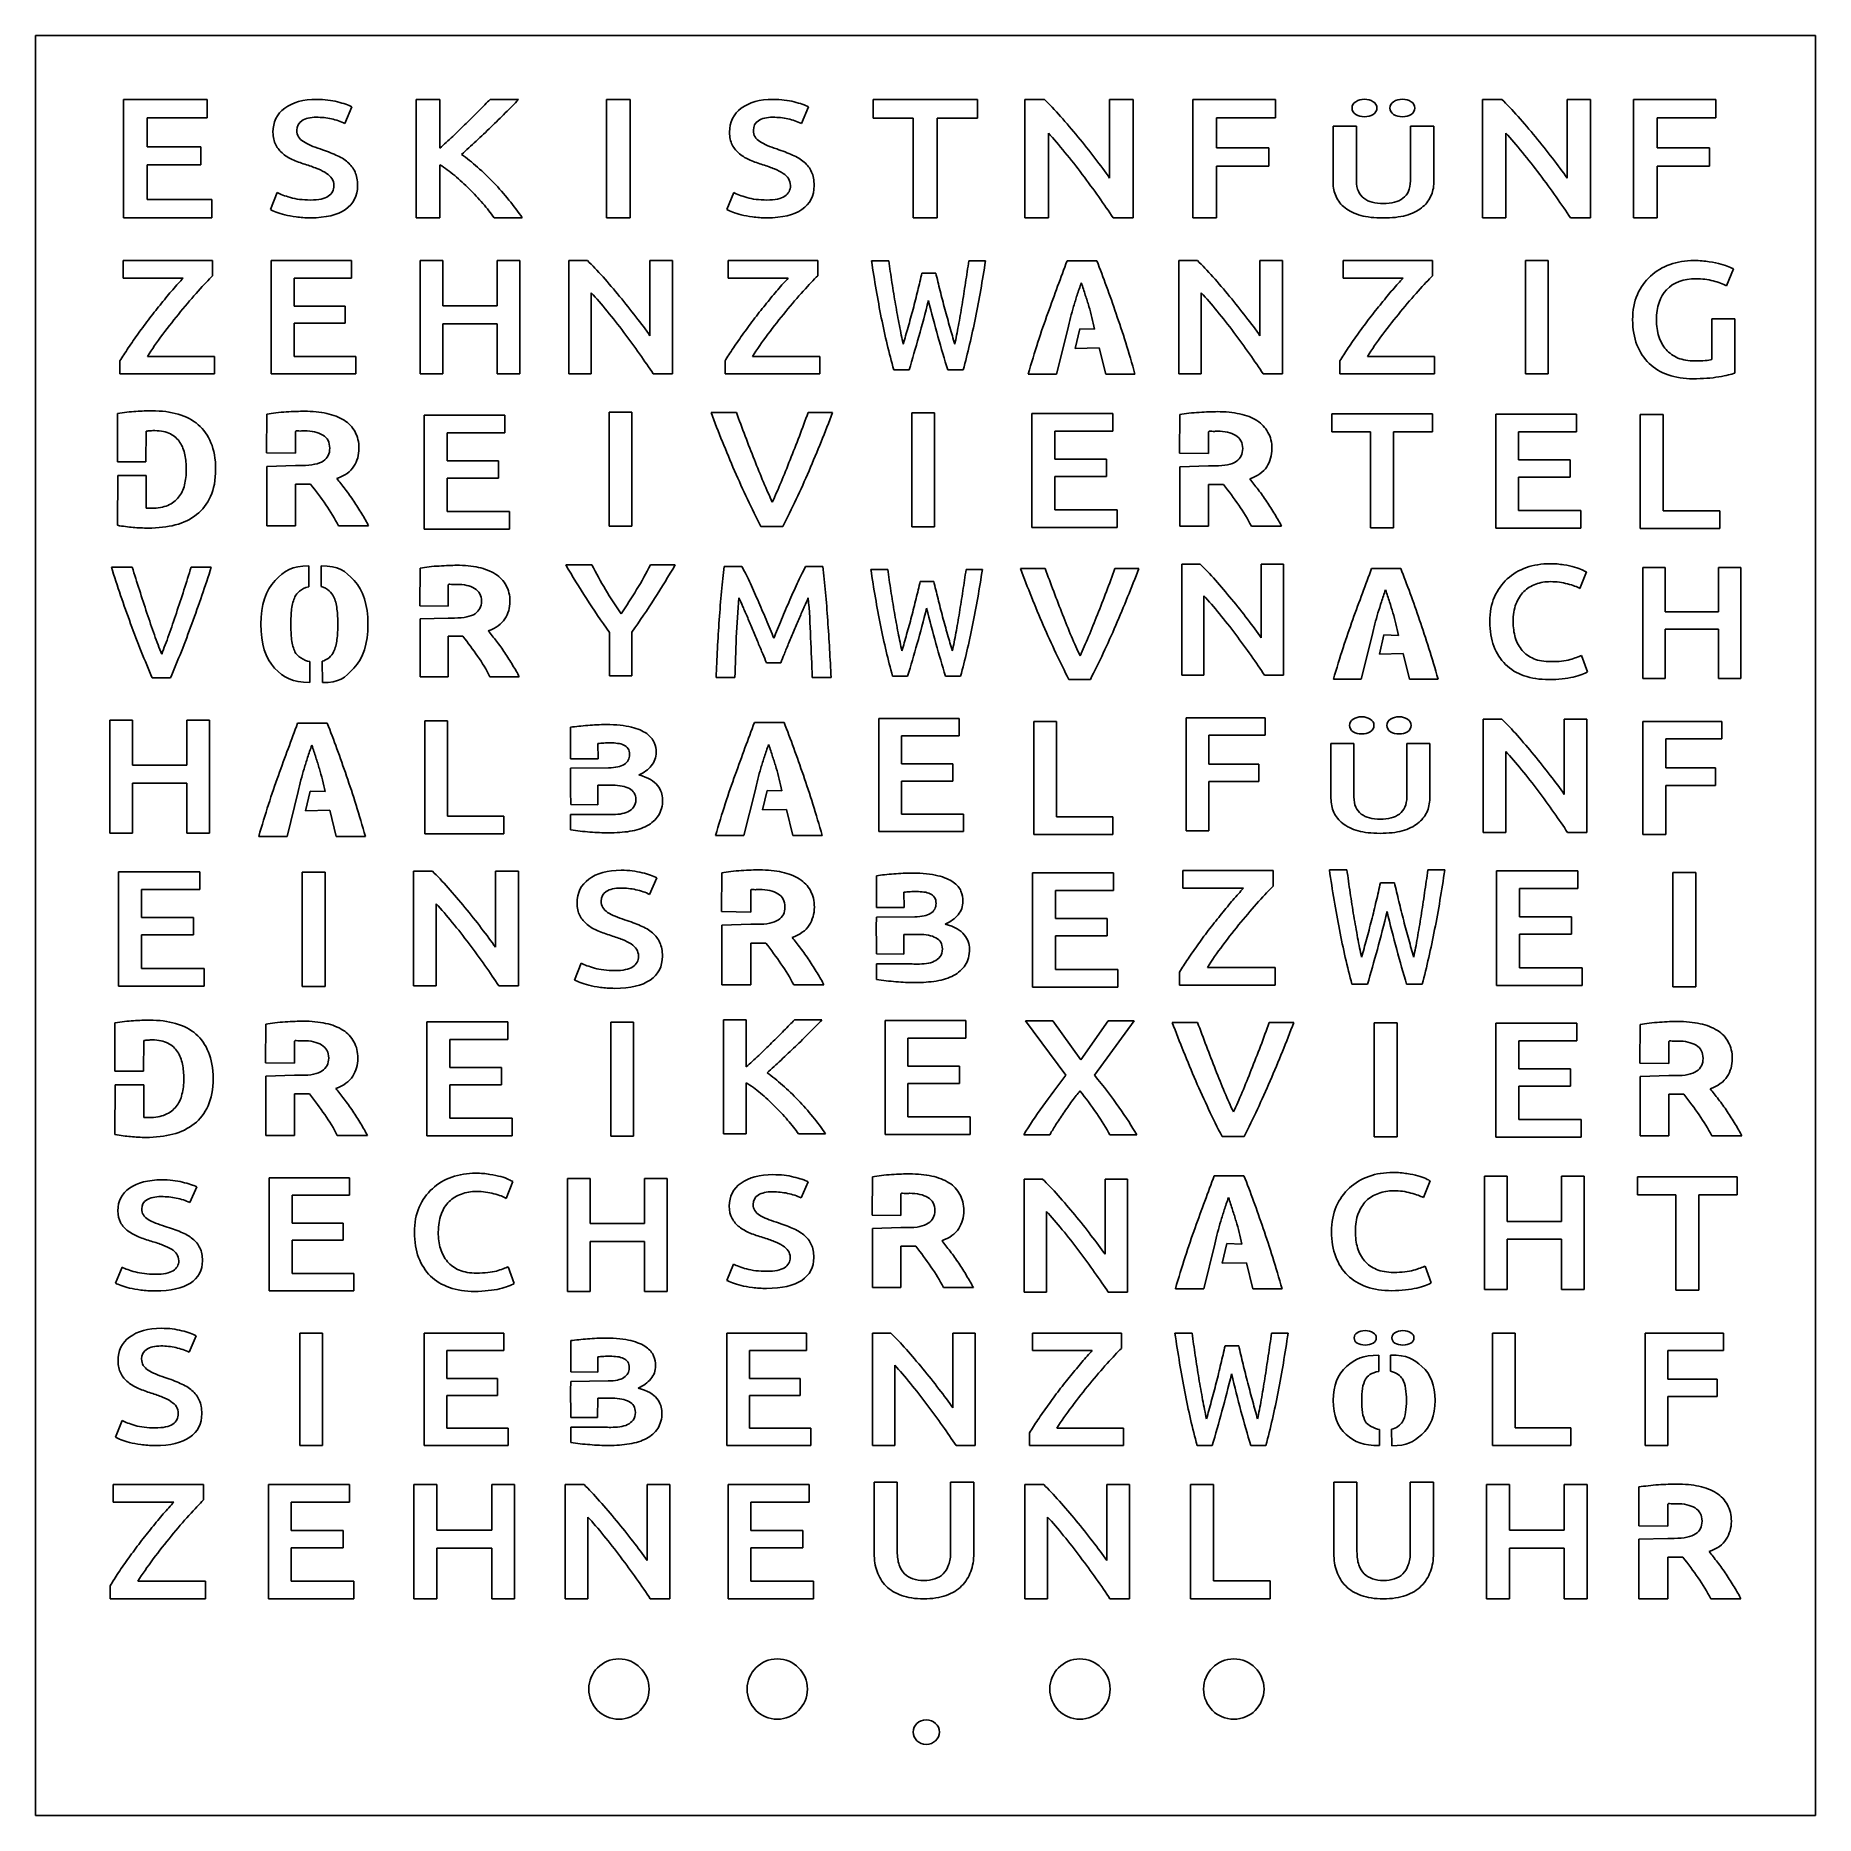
# Model space of a CAD drawing. Extents: x 0 to 384, y 0 to 384.
import ezdxf

# ---------------------------------------------------------------- set-up
doc = ezdxf.new("R2010")
doc.units = 0
doc.layers.add('Ebene_1', color=7, linetype='CONTINUOUS')

msp = doc.modelspace()

# ---------------------------------------------------------------- linework, layer by layer
at = {"layer": 'Ebene_1', "color": 7}
for p, q in [((-0.038415, 384.178497), (384.199075, 384.178497)), ((-0.038415, -0.036533), (-0.038415, 384.178497)), ((384.199075, 384.178497), (384.199075, -0.036533)), ((18.907265, 344.848059), (18.907265, 370.394934)), ((18.907265, 370.394934), (37.032842, 370.394934)), ((37.032842, 370.394934), (37.032842, 366.450466)), ((82.101465, 344.848059), (82.101465, 370.394934)), ((82.101465, 370.394934), (87.233651, 370.394934)), ((87.233651, 370.394934), (87.233651, 359.851777)), ((98.068265, 370.394934), (104.218742, 370.394934)), ((123.191065, 370.394934), (128.323251, 370.394934)), ((123.191065, 344.848059), (123.191065, 370.394934)), ((128.323251, 370.394934), (128.323251, 344.848059)), ((180.769351, 366.376738), (180.769351, 370.394934)), ((180.769351, 370.394934), (203.293944, 370.394934)), ((203.293944, 370.394934), (203.293944, 366.376738)), ((213.549165, 344.848059), (213.549165, 370.394934)), ((213.549165, 370.394934), (217.744523, 370.394934)), ((231.837668, 353.437414), (231.837668, 370.394934)), ((231.837668, 370.394934), (236.929122, 370.394934)), ((236.929122, 370.394934), (236.929122, 344.848059)), ((249.79638, 344.848059), (249.79638, 370.394935)), ((249.79638, 370.394935), (267.63692, 370.394935)), ((267.63692, 370.394935), (267.63692, 366.450463)), ((312.298865, 344.848059), (312.298865, 370.394934)), ((312.298865, 370.394934), (316.494223, 370.394934)), ((330.587368, 353.437414), (330.587368, 370.394934)), ((330.587368, 370.394934), (335.678822, 370.394934)), ((335.678822, 370.394934), (335.678822, 344.848059)), ((344.894565, 344.848059), (344.894565, 370.394934)), ((344.894565, 370.394934), (362.73502, 370.394934)), ((362.73502, 370.394934), (362.73502, 366.450466)), ((37.032842, 366.450466), (24.039451, 366.450466)), ((24.039451, 366.450466), (24.039451, 360.146691)), ((68.263286, 368.780112), (66.741628, 365.178284)), ((166.820686, 368.780112), (165.299028, 365.178284)), ((189.445189, 366.376738), (180.769351, 366.376738)), ((189.445189, 344.848059), (189.445189, 366.376738)), ((203.293944, 366.376738), (194.618106, 366.376738)), ((194.618106, 366.376738), (194.618106, 344.848059)), ((267.63692, 366.450463), (254.928647, 366.450463)), ((254.928647, 366.450463), (254.928647, 359.925507)), ((286.834633, 366.664404), (286.834633, 366.664404)), ((295.057559, 366.664404), (295.057559, 366.664404)), ((362.73502, 366.450466), (350.026751, 366.450466)), ((350.026751, 366.450466), (350.026751, 359.925506)), ((218.599888, 363.13269), (218.599888, 344.848059)), ((280.081506, 352.492057), (280.081506, 364.595856)), ((280.081506, 364.595856), (285.126489, 364.595856)), ((285.126489, 364.595856), (285.126489, 352.827498)), ((296.765703, 352.827498), (296.765703, 364.595856)), ((296.765703, 364.595856), (301.810686, 364.595856)), ((301.810686, 364.595856), (301.810686, 352.492057)), ((317.349588, 363.13269), (317.349588, 344.848059)), ((24.039451, 360.146691), (35.607234, 360.146691)), ((35.607234, 360.146691), (35.607234, 356.275956)), ((254.928647, 359.925507), (266.211254, 359.925507)), ((266.211254, 359.925507), (266.211254, 355.981042)), ((350.026751, 359.925506), (361.309413, 359.925506)), ((361.309413, 359.925506), (361.309413, 355.981043)), ((35.607234, 356.275956), (24.039451, 356.275956)), ((24.039451, 356.275956), (24.039451, 348.792527)), ((87.233651, 356.31282), (87.233651, 344.848059)), ((266.211254, 355.981042), (254.928647, 355.981042)), ((254.928647, 355.981042), (254.928647, 344.848059)), ((361.309413, 355.981043), (350.026751, 355.981043)), ((350.026751, 355.981043), (350.026751, 344.848059)), ((50.666788, 346.639436), (52.110412, 350.276583)), ((149.224188, 346.639436), (150.667812, 350.276583)), ((24.039451, 348.792527), (38.010401, 348.792527)), ((38.010401, 348.792527), (38.010401, 344.848059)), ((59.289515, 348.687538), (59.289515, 348.687538)), ((157.846915, 348.687538), (157.846915, 348.687538)), ((38.010401, 344.848059), (18.907265, 344.848059)), ((87.233651, 344.848059), (82.101465, 344.848059)), ((105.033374, 344.848059), (98.964361, 344.848059)), ((128.323251, 344.848059), (123.191065, 344.848059)), ((194.618106, 344.848059), (189.445189, 344.848059)), ((218.599888, 344.848059), (213.549165, 344.848059)), ((236.929122, 344.848059), (232.570837, 344.848059)), ((254.928647, 344.848059), (249.79638, 344.848059)), ((290.88651, 344.804885), (290.88651, 344.804885)), ((317.349588, 344.848059), (312.298865, 344.848059)), ((335.678822, 344.848059), (331.320537, 344.848059)), ((350.026751, 344.848059), (344.894565, 344.848059)), ((18.840748, 331.832665), (18.840748, 335.608882)), ((18.840748, 335.608882), (38.181884, 335.608882)), ((38.181884, 335.608882), (38.181884, 332.326749)), ((50.83484, 311.151707), (50.83484, 335.608882)), ((50.83484, 335.608882), (68.187271, 335.608882)), ((68.187271, 335.608882), (68.187271, 331.832665)), ((82.96264, 311.151707), (82.96264, 335.608882)), ((82.96264, 335.608882), (87.875913, 335.608882)), ((87.875913, 335.608882), (87.875913, 325.833068)), ((99.613175, 335.608882), (104.526447, 335.608882)), ((99.613175, 325.833068), (99.613175, 335.608882)), ((104.526447, 335.608882), (104.526447, 311.151707)), ((115.09044, 311.151707), (115.09044, 335.608882)), ((115.09044, 335.608882), (119.106846, 335.608882)), ((132.598848, 319.374684), (132.598848, 335.608882)), ((132.598848, 335.608882), (137.473126, 335.608882)), ((137.473126, 335.608882), (137.473126, 311.151707)), ((149.468748, 331.832665), (149.468748, 335.608882)), ((149.468748, 335.608882), (168.809884, 335.608882)), ((168.809884, 335.608882), (168.809884, 332.326749)), ((180.412377, 335.573089), (184.146106, 335.573089)), ((201.431889, 335.573089), (205.027332, 335.573089)), ((222.65749, 335.558607), (229.06913, 335.558607)), ((246.77684, 311.151707), (246.77684, 335.608882)), ((246.77684, 335.608882), (250.793246, 335.608882)), ((264.285248, 319.374684), (264.285248, 335.608882)), ((264.285248, 335.608882), (269.159526, 335.608882)), ((269.159526, 335.608882), (269.159526, 311.151707)), ((282.213548, 331.832665), (282.213548, 335.608882)), ((282.213548, 335.608882), (301.554684, 335.608882)), ((301.554684, 335.608882), (301.554684, 332.326749)), ((321.61644, 335.608882), (326.529713, 335.608882)), ((321.61644, 311.151707), (321.61644, 335.608882)), ((326.529713, 335.608882), (326.529713, 311.151707)), ((31.825825, 331.832665), (18.840748, 331.832665)), ((68.187271, 331.832665), (55.748113, 331.832665)), ((55.748113, 331.832665), (55.748113, 325.797777)), ((162.453825, 331.832665), (149.468748, 331.832665)), ((191.309335, 332.923108), (194.296318, 332.923108)), ((295.198625, 331.832665), (282.213548, 331.832665)), ((358.473769, 331.691498), (358.473769, 331.691498)), ((366.50658, 333.809002), (365.024799, 330.173953)), ((119.925724, 328.656408), (119.925724, 311.151707)), ((251.612124, 328.656408), (251.612124, 311.151707)), ((55.748113, 325.797777), (66.822473, 325.797777)), ((66.822473, 325.797777), (66.822473, 322.092148)), ((87.875913, 325.833068), (99.613175, 325.833068)), ((361.866267, 314.25738), (361.866267, 323.04502)), ((361.866267, 323.04502), (366.77954, 323.04502)), ((366.77954, 323.04502), (366.77954, 311.292874)), ((66.822473, 322.092148), (55.748113, 322.092148)), ((55.748113, 322.092148), (55.748113, 314.927924)), ((99.613175, 321.986273), (87.875913, 321.986273)), ((87.875913, 321.986273), (87.875913, 311.151707)), ((99.613175, 311.151707), (99.613175, 321.986273)), ((222.80104, 320.781581), (220.36078, 311.101433)), ((224.38444, 316.653662), (225.37311, 320.87924)), ((225.37311, 320.879234), (228.59064, 320.781414)), ((229.59544, 316.751482), (224.38444, 316.653662)), ((230.98304, 311.101433), (229.59544, 316.751482)), ((18.177846, 311.151707), (18.177846, 313.939755)), ((24.104969, 314.927924), (38.610821, 314.927924)), ((38.610821, 314.927924), (38.610821, 311.151707)), ((55.748113, 314.927924), (69.123132, 314.927924)), ((69.123132, 314.927924), (69.123132, 311.151707)), ((148.805846, 311.151707), (148.805846, 313.939755)), ((154.732969, 314.927924), (169.238821, 314.927924)), ((169.238821, 314.927924), (169.238821, 311.151707)), ((188.543609, 312.029027), (185.224739, 312.029027)), ((200.21497, 312.029027), (196.8961, 312.029027)), ((281.550646, 311.151707), (281.550646, 313.939755)), ((287.477769, 314.927924), (301.983621, 314.927924)), ((301.983621, 314.927924), (301.983621, 311.151707)), ((38.610821, 311.151707), (18.177846, 311.151707)), ((69.123132, 311.151707), (50.83484, 311.151707)), ((87.875913, 311.151707), (82.96264, 311.151707)), ((104.526447, 311.151707), (99.613175, 311.151707)), ((119.925724, 311.151707), (115.09044, 311.151707)), ((137.473126, 311.151707), (133.300744, 311.151707)), ((169.238821, 311.151707), (148.805846, 311.151707)), ((220.36078, 311.101433), (214.23624, 311.101433)), ((237.29895, 311.101433), (230.98304, 311.101433)), ((251.612124, 311.151707), (246.77684, 311.151707)), ((269.159526, 311.151707), (264.987144, 311.151707)), ((301.983621, 311.151707), (281.550646, 311.151707)), ((326.529713, 311.151707), (321.61644, 311.151707)), ((17.621999, 292.147935), (17.621999, 302.576802)), ((49.830212, 294.12043), (49.889208, 302.454234)), ((83.843983, 277.660432), (83.843983, 302.25715)), ((83.843983, 302.25715), (101.29542, 302.25715)), ((101.29542, 302.25715), (101.29542, 298.459388)), ((123.770983, 302.890057), (128.712289, 302.890057)), ((123.770983, 278.293339), (123.770983, 302.890057)), ((128.712289, 302.890057), (128.712289, 278.293339)), ((145.794913, 302.799623), (151.246036, 302.799623)), ((166.736637, 302.799623), (172.030894, 302.799623)), ((189.115283, 302.709222), (194.056589, 302.709222)), ((189.115283, 278.112504), (189.115283, 302.709222)), ((194.056589, 302.709222), (194.056589, 278.112504)), ((215.061683, 278.022102), (215.061683, 302.61882)), ((215.061683, 302.61882), (232.51312, 302.61882)), ((232.51312, 302.61882), (232.51312, 298.821058)), ((246.921237, 294.02993), (246.980233, 302.363734)), ((279.817213, 298.659639), (279.817213, 302.528387)), ((279.817213, 302.528387), (301.504055, 302.528387)), ((301.504055, 302.528387), (301.504055, 298.659639)), ((315.194783, 277.841267), (315.194783, 302.437985)), ((315.194783, 302.437985), (332.64622, 302.437985)), ((332.64622, 302.437985), (332.64622, 298.640223)), ((346.357983, 277.750833), (346.357983, 302.347551)), ((346.357983, 302.347551), (351.299289, 302.347551)), ((351.299289, 302.347551), (351.299289, 281.619582)), ((23.847592, 298.784006), (23.788449, 292.157917)), ((56.097949, 298.740962), (56.097949, 294.032548)), ((101.29542, 298.459388), (88.785289, 298.459388)), ((88.785289, 298.459388), (88.785289, 292.390067)), ((232.51312, 298.821058), (220.002989, 298.821058)), ((220.002989, 298.821058), (220.002989, 292.751737)), ((253.188974, 298.650462), (253.188974, 293.942048)), ((288.170373, 298.659639), (279.817213, 298.659639)), ((288.170373, 277.931669), (288.170373, 298.659639)), ((301.504055, 298.659639), (293.150895, 298.659639)), ((293.150895, 298.659639), (293.150895, 277.931669)), ((332.64622, 298.640223), (320.136089, 298.640223)), ((320.136089, 298.640223), (320.136089, 292.570902)), ((23.788449, 292.157917), (17.621999, 292.147935)), ((56.097949, 294.032548), (49.830212, 294.12043)), ((88.785289, 292.390067), (99.922835, 292.390067)), ((99.922835, 292.390067), (99.922835, 288.663295)), ((220.002989, 292.751737), (231.140535, 292.751737)), ((231.140535, 292.751737), (231.140535, 289.024965)), ((253.188974, 293.942048), (246.921237, 294.02993)), ((320.136089, 292.570902), (331.273635, 292.570902)), ((331.273635, 292.570902), (331.273635, 288.84413)), ((17.621999, 278.459428), (17.681142, 289.233985)), ((17.681142, 289.233985), (23.847592, 289.243967)), ((23.847592, 289.243967), (23.847592, 282.173364)), ((49.889208, 291.189113), (56.097953, 291.394895)), ((49.889208, 278.360674), (49.889208, 291.189113)), ((56.097949, 291.394402), (57.460845, 291.394402)), ((99.922835, 288.663295), (88.785289, 288.663295)), ((88.785289, 288.663295), (88.785289, 281.458194)), ((231.140535, 289.024965), (220.002989, 289.024965)), ((220.002989, 289.024965), (220.002989, 281.819864)), ((246.980233, 291.098613), (253.188978, 291.304395)), ((246.980233, 278.270174), (246.980233, 291.098613)), ((253.188974, 291.303902), (254.55187, 291.303902)), ((331.273635, 288.84413), (320.136089, 288.84413)), ((320.136089, 288.84413), (320.136089, 281.639029)), ((59.32852, 287.366136), (56.097953, 287.366136)), ((56.097953, 287.366136), (56.097953, 278.360674)), ((256.419545, 287.275636), (253.188978, 287.275636)), ((253.188978, 287.275636), (253.188978, 278.270174)), ((24.404353, 282.133435), (24.961114, 282.133435)), ((88.785289, 281.458194), (102.236621, 281.458194)), ((102.236621, 281.458194), (102.236621, 277.660432)), ((220.002989, 281.819864), (233.454321, 281.819864)), ((233.454321, 281.819864), (233.454321, 278.022102)), ((320.136089, 281.639029), (333.587421, 281.639029)), ((333.587421, 281.639029), (333.587421, 277.841267)), ((351.299289, 281.619582), (363.534903, 281.619582)), ((363.534903, 281.619582), (363.534903, 277.750833)), ((56.097953, 278.360674), (49.889208, 278.360674)), ((71.846965, 278.360674), (65.335355, 278.360674)), ((102.236621, 277.660432), (83.843983, 277.660432)), ((128.712289, 278.293339), (123.770983, 278.293339)), ((161.285514, 278.202905), (156.540292, 278.202905)), ((194.056589, 278.112504), (189.115283, 278.112504)), ((233.454321, 278.022102), (215.061683, 278.022102)), ((253.188978, 278.270174), (246.980233, 278.270174)), ((268.93799, 278.270174), (262.42638, 278.270174)), ((293.150895, 277.931669), (288.170373, 277.931669)), ((333.587421, 277.841267), (315.194783, 277.841267)), ((363.534903, 277.750833), (346.357983, 277.750833)), ((16.317001, 269.441591), (20.800591, 269.441591)), ((33.541728, 269.441591), (37.896294, 269.441591)), ((58.950451, 269.681508), (58.919638, 265.17029)), ((61.592659, 265.238788), (61.604705, 269.715758)), ((82.949023, 261.105095), (83.006439, 269.215837)), ((114.419831, 269.934541), (120.068552, 269.934541)), ((132.701841, 269.934541), (138.045226, 269.934541)), ((148.598882, 269.562261), (152.441997, 269.562261)), ((166.20495, 269.562261), (169.949524, 269.562261)), ((212.589899, 269.104491), (217.895117, 269.104491)), ((232.971096, 269.104491), (238.123646, 269.104491)), ((247.445394, 246.11477), (247.445394, 270.053131)), ((247.445394, 270.053131), (251.376598, 270.053131)), ((264.582393, 254.163311), (264.582393, 270.053131)), ((264.582393, 270.053131), (269.353272, 270.053131)), ((269.353272, 270.053131), (269.353272, 246.11477)), ((288.39891, 269.173858), (294.67454, 269.173858)), ((346.971194, 245.40329), (346.971194, 269.341651)), ((346.971194, 269.341651), (351.78024, 269.341651)), ((351.78024, 269.341651), (351.78024, 259.773213)), ((363.268518, 269.341651), (368.077565, 269.341651)), ((363.268518, 259.773213), (363.268518, 269.341651)), ((368.077565, 269.341651), (368.077565, 245.40329)), ((89.048997, 265.601954), (89.048997, 261.019565)), ((180.269512, 268.950871), (183.924037, 268.950871)), ((190.935311, 266.357104), (193.858931, 266.357104)), ((200.843134, 268.950871), (204.362306, 268.950871)), ((334.746652, 268.410011), (333.334472, 264.852072)), ((252.178106, 263.248141), (252.178106, 246.11477)), ((89.048997, 261.019565), (82.949023, 261.105095)), ((83.006439, 258.252238), (89.049001, 258.452512)), ((83.006439, 245.767166), (83.006439, 258.252238)), ((89.048997, 258.452032), (90.375413, 258.452032)), ((126.366113, 259.32981), (126.366113, 259.32981)), ((351.78024, 259.773213), (363.268518, 259.773213)), ((92.193098, 254.531587), (89.049001, 254.531587)), ((89.049001, 254.531587), (89.049001, 245.767166)), ((123.847089, 245.99618), (123.847089, 255.322815)), ((128.656135, 255.391902), (128.656135, 245.99618)), ((288.53941, 254.7103), (286.15092, 245.235498)), ((290.08922, 250.669941), (291.05692, 254.805881)), ((291.05692, 254.805886), (294.2062, 254.710136)), ((363.268518, 256.00802), (351.78024, 256.00802)), ((351.78024, 256.00802), (351.78024, 245.40329)), ((363.268518, 245.40329), (363.268518, 256.00802)), ((295.18969, 250.765691), (290.08922, 250.669941)), ((296.54784, 245.235498), (295.18969, 250.765691)), ((333.716143, 250.37852), (335.013822, 246.820581)), ((59.133689, 249.043962), (59.130692, 244.532744)), ((61.870567, 244.498494), (61.797714, 249.14671)), ((128.656135, 245.99618), (123.847089, 245.99618)), ((160.818019, 248.801864), (157.730387, 248.801864)), ((252.178106, 246.11477), (247.445394, 246.11477)), ((269.353272, 246.11477), (265.2694, 246.11477)), ((29.058138, 245.50323), (25.155157, 245.50323)), ((89.049001, 245.767166), (83.006439, 245.767166)), ((104.376474, 245.767166), (98.039153, 245.767166)), ((150.931029, 245.6239), (146.857983, 245.6239)), ((171.690423, 245.6239), (167.617377, 245.6239)), ((188.228255, 245.906252), (184.979789, 245.906252)), ((199.65203, 245.906252), (196.403563, 245.906252)), ((227.665878, 245.16613), (223.047667, 245.16613)), ((286.15092, 245.235498), (280.1563, 245.235498)), ((302.72978, 245.235498), (296.54784, 245.235498)), ((326.655241, 245.162512), (326.655241, 245.162512)), ((351.78024, 245.40329), (346.971194, 245.40329)), ((368.077565, 245.40329), (363.268518, 245.40329)), ((15.998628, 212.009137), (15.998628, 236.431712)), ((15.998628, 236.431712), (20.904949, 236.431712)), ((20.904949, 236.431712), (20.904949, 226.669728)), ((32.625607, 236.431712), (37.531928, 236.431712)), ((32.625607, 226.669728), (32.625607, 236.431712)), ((37.531928, 236.431712), (37.531928, 212.009137)), ((56.534814, 235.728101), (62.937345, 235.728101)), ((83.983928, 211.845787), (83.983928, 236.268362)), ((83.983928, 236.268362), (88.89025, 236.268362)), ((88.89025, 236.268362), (88.89025, 215.687145)), ((115.46967, 232.118336), (115.46967, 234.887593)), ((155.15425, 235.891447), (161.55682, 235.891447)), ((181.999828, 212.335847), (181.999828, 236.758422)), ((181.999828, 236.758422), (199.32771, 236.758422)), ((199.32771, 236.758422), (199.32771, 232.987547)), ((215.476528, 211.721537), (215.476528, 236.144112)), ((215.476528, 236.144112), (220.38285, 236.144112)), ((220.38285, 236.144112), (220.38285, 215.562895)), ((248.349628, 212.499217), (248.349628, 236.921792)), ((248.349628, 236.921792), (265.404936, 236.921792)), ((265.404936, 236.921792), (265.404936, 233.150917)), ((312.506528, 212.172497), (312.506528, 236.595072)), ((312.506528, 236.595072), (316.517251, 236.595072)), ((329.990166, 220.38384), (329.990166, 236.595072)), ((329.990166, 236.595072), (334.857549, 236.595072)), ((334.857549, 236.595072), (334.857549, 212.172497)), ((346.969128, 211.682446), (346.969128, 236.105021)), ((346.969128, 236.105021), (364.024436, 236.105021)), ((364.024436, 236.105021), (364.024436, 232.334146)), ((121.35682, 231.348835), (121.39652, 228.061771)), ((199.32771, 232.987547), (186.90615, 232.987547)), ((186.90615, 232.987547), (186.90615, 226.961197)), ((265.404936, 233.150917), (253.25595, 233.150917)), ((253.25595, 233.150917), (253.25595, 226.913116)), ((279.616744, 219.508821), (279.616744, 231.387935)), ((279.616744, 231.387935), (284.568077, 231.387935)), ((284.568077, 231.387935), (284.568077, 219.838034)), ((286.244512, 233.418084), (286.244512, 233.418084)), ((294.314795, 233.418084), (294.314795, 233.418084)), ((295.99123, 219.838034), (295.99123, 231.387935)), ((295.99123, 231.387935), (300.942563, 231.387935)), ((300.942563, 231.387935), (300.942563, 219.508821)), ((364.024436, 232.334146), (351.87545, 232.334146)), ((351.87545, 232.334146), (351.87545, 226.096345)), ((121.39652, 228.061771), (115.46467, 228.083901)), ((186.90615, 226.961197), (197.964843, 226.961197)), ((197.964843, 226.961197), (197.964843, 223.26081)), ((253.25595, 226.913116), (264.042069, 226.913116)), ((264.042069, 226.913116), (264.042069, 223.142246)), ((317.334971, 229.652434), (317.334971, 212.172497)), ((20.904949, 226.669728), (32.625607, 226.669728)), ((115.4648, 226.006902), (123.65389, 226.114653)), ((197.964843, 223.26081), (186.90615, 223.26081)), ((186.90615, 223.26081), (186.90615, 216.106721)), ((264.042069, 223.142246), (253.25595, 223.142246)), ((253.25595, 223.142246), (253.25595, 212.499217)), ((351.87545, 226.096345), (362.661569, 226.096345)), ((362.661569, 226.096345), (362.661569, 222.325475)), ((32.625607, 222.828375), (20.904949, 222.828375)), ((20.904949, 222.828375), (20.904949, 212.009137)), ((32.625607, 212.009137), (32.625607, 222.828375)), ((56.678155, 220.97198), (54.24137, 211.305526)), ((58.259307, 216.849902), (59.246579, 221.069502)), ((59.246579, 221.069493), (62.459541, 220.971813)), ((115.5095, 218.174848), (115.4698, 221.041508)), ((121.35594, 222.358023), (121.31624, 218.145082)), ((124.51441, 222.358023), (121.35594, 222.358023)), ((155.29759, 221.135326), (152.86079, 211.468872)), ((156.87875, 217.013248), (157.86603, 221.232848)), ((157.86603, 221.232839), (161.07901, 221.135159)), ((362.661569, 222.325475), (351.87545, 222.325475)), ((351.87545, 222.325475), (351.87545, 211.682446)), ((63.462914, 216.947582), (58.259307, 216.849902)), ((64.848533, 211.305526), (63.462914, 216.947582)), ((88.89025, 215.687145), (101.039236, 215.687145)), ((101.039236, 215.687145), (101.039236, 211.845787)), ((115.46967, 212.733558), (115.46967, 216.054545)), ((121.31624, 218.145082), (115.5095, 218.174848)), ((162.08239, 217.110928), (156.87875, 217.013248)), ((163.46802, 211.468872), (162.08239, 217.110928)), ((186.90615, 216.106721), (200.262247, 216.106721)), ((200.262247, 216.106721), (200.262247, 212.335847)), ((220.38285, 215.562895), (232.531836, 215.562895)), ((232.531836, 215.562895), (232.531836, 211.721537)), ((20.904949, 212.009137), (15.998628, 212.009137)), ((37.531928, 212.009137), (32.625607, 212.009137)), ((101.039236, 211.845787), (83.983928, 211.845787)), ((152.86079, 211.468872), (146.74492, 211.468872)), ((169.775, 211.468872), (163.46802, 211.468872)), ((200.262247, 212.335847), (181.999828, 212.335847)), ((232.531836, 211.721537), (215.476528, 211.721537)), ((253.25595, 212.499217), (248.349628, 212.499217)), ((290.221173, 211.964347), (290.221173, 211.964347)), ((317.334971, 212.172497), (312.506528, 212.172497)), ((334.857549, 212.172497), (330.691069, 212.172497)), ((351.87545, 211.682446), (346.969128, 211.682446)), ((54.24137, 211.305526), (48.12553, 211.305526)), ((71.155479, 211.305526), (64.848533, 211.305526)), ((17.892496, 178.988349), (17.892496, 203.691056)), ((17.892496, 203.691056), (35.419132, 203.691056)), ((35.419132, 203.691056), (35.419132, 199.876929)), ((81.578296, 179.061989), (81.578296, 203.764696)), ((81.578296, 203.764696), (85.635023, 203.764696)), ((99.262475, 187.367518), (99.262475, 203.764696)), ((99.262475, 203.764696), (104.185687, 203.764696)), ((104.185687, 203.764696), (104.185687, 179.061989)), ((247.61631, 200.097849), (247.61631, 203.911976)), ((247.61631, 203.911976), (267.151618, 203.911976)), ((267.151618, 203.911976), (267.151618, 200.596894)), ((279.276036, 204.092066), (283.054247, 204.092066)), ((300.545964, 204.092066), (304.184241, 204.092066)), ((315.370996, 179.135629), (315.370996, 203.838336)), ((315.370996, 203.838336), (332.897632, 203.838336)), ((332.897632, 203.838336), (332.897632, 200.024209)), ((35.419132, 199.876929), (22.855094, 199.876929)), ((22.855094, 199.876929), (22.855094, 193.781455)), ((57.523896, 203.617426), (62.486494, 203.617426)), ((57.523896, 178.914719), (57.523896, 203.617426)), ((62.486494, 203.617426), (62.486494, 178.914719)), ((134.057995, 202.369203), (132.52171, 198.778904)), ((148.049779, 195.070215), (148.109029, 203.43993)), ((181.4835, 200.025032), (181.4835, 202.826052)), ((215.153096, 178.767449), (215.153096, 203.470156)), ((215.153096, 203.470156), (232.679732, 203.470156)), ((232.679732, 203.470156), (232.679732, 199.656029)), ((260.731749, 200.097849), (247.61631, 200.097849)), ((290.302814, 201.311674), (293.325383, 201.311674)), ((332.897632, 200.024209), (320.333594, 200.024209)), ((320.333594, 200.024209), (320.333594, 193.928735)), ((353.414796, 203.543796), (358.377394, 203.543796)), ((353.414796, 178.841089), (353.414796, 203.543796)), ((358.377394, 203.543796), (358.377394, 178.841089)), ((86.462122, 196.742425), (86.462122, 179.061989)), ((154.344524, 199.710657), (154.344524, 194.981954)), ((187.43819, 199.246694), (187.47839, 195.92193)), ((232.679732, 199.656029), (220.115694, 199.656029)), ((220.115694, 199.656029), (220.115694, 193.560555)), ((22.855094, 193.781455), (34.040633, 193.781455)), ((34.040633, 193.781455), (34.040633, 190.038624)), ((154.344524, 194.981954), (148.049779, 195.070215)), ((148.109029, 192.126266), (154.344528, 192.332935)), ((148.109029, 179.242549), (148.109029, 192.126266)), ((154.344524, 192.33244), (155.713292, 192.33244)), ((187.47839, 195.92193), (181.4785, 195.94433)), ((181.47859, 193.84349), (189.76161, 193.95247)), ((220.115694, 193.560555), (231.301233, 193.560555)), ((231.301233, 193.560555), (231.301233, 189.817724)), ((320.333594, 193.928735), (331.519133, 193.928735)), ((331.519133, 193.928735), (331.519133, 190.185904)), ((34.040633, 190.038624), (22.855094, 190.038624)), ((22.855094, 190.038624), (22.855094, 182.802476)), ((157.589015, 188.286816), (154.344528, 188.286816)), ((154.344528, 188.286816), (154.344528, 179.242549)), ((181.52379, 185.92155), (181.48359, 188.82111)), ((187.43728, 190.15274), (187.39708, 185.89145)), ((190.63197, 190.15274), (187.43728, 190.15274)), ((231.301233, 189.817724), (220.115694, 189.817724)), ((220.115694, 189.817724), (220.115694, 182.581576)), ((331.519133, 190.185904), (320.333594, 190.185904)), ((320.333594, 190.185904), (320.333594, 182.949756)), ((187.39708, 185.89145), (181.52379, 185.92155)), ((22.855094, 182.802476), (36.364389, 182.802476)), ((36.364389, 182.802476), (36.364389, 178.988349)), ((116.292231, 180.299426), (117.749733, 183.924925)), ((124.997849, 182.340969), (124.997849, 182.340969)), ((181.4835, 180.41783), (181.4835, 183.77692)), ((220.115694, 182.581576), (233.624989, 182.581576)), ((233.624989, 182.581576), (233.624989, 178.767449)), ((246.946754, 179.209269), (246.946754, 182.025307)), ((252.93338, 183.023396), (267.58486, 183.023396)), ((267.58486, 183.023396), (267.58486, 179.209269)), ((320.333594, 182.949756), (333.842889, 182.949756)), ((333.842889, 182.949756), (333.842889, 179.135629)), ((36.364389, 178.988349), (17.892496, 178.988349)), ((62.486494, 178.914719), (57.523896, 178.914719)), ((86.462122, 179.061989), (81.578296, 179.061989)), ((104.185687, 179.061989), (99.971418, 179.061989)), ((154.344528, 179.242549), (148.109029, 179.242549)), ((170.161403, 179.242549), (163.621733, 179.242549)), ((233.624989, 178.767449), (215.153096, 178.767449)), ((267.58486, 179.209269), (246.946754, 179.209269)), ((287.50414, 179.389359), (284.14573, 179.389359)), ((299.314547, 179.389359), (295.956137, 179.389359)), ((333.842889, 179.135629), (315.370996, 179.135629)), ((358.377394, 178.841089), (353.414796, 178.841089)), ((17.092774, 160.610575), (17.092774, 171.037062)), ((49.597637, 162.45853), (49.656619, 170.790431)), ((84.43678, 146.672861), (84.43678, 171.263964)), ((84.43678, 171.263964), (101.884233, 171.263964)), ((101.884233, 171.263964), (101.884233, 167.467068)), ((124.12958, 171.192494), (129.069758, 171.192494)), ((124.12958, 146.601391), (124.12958, 171.192494)), ((129.069758, 171.192494), (129.069758, 146.601391)), ((148.43618, 147.101781), (148.43618, 171.692884)), ((148.43618, 171.692884), (153.376358, 171.692884)), ((153.376358, 171.692884), (153.376358, 161.544173)), ((163.805622, 171.692884), (169.725993, 171.692884)), ((183.34268, 146.958811), (183.34268, 171.549914)), ((183.34268, 171.549914), (200.790133, 171.549914)), ((200.790133, 171.549914), (200.790133, 167.753018)), ((222.408691, 159.732888), (213.704569, 171.478424)), ((213.704569, 171.478424), (219.585733, 171.478424)), ((219.585733, 171.478424), (225.58452, 163.068478)), ((225.58452, 163.068478), (231.504892, 171.478424)), ((237.150809, 171.478424), (228.56431, 159.768373)), ((231.504892, 171.478424), (237.150809, 171.478424)), ((245.35829, 171.121004), (250.808169, 171.121004)), ((266.295234, 171.121004), (271.588281, 171.121004)), ((288.97278, 171.049524), (293.912958, 171.049524)), ((288.97278, 146.458421), (288.97278, 171.049524)), ((293.912958, 171.049524), (293.912958, 146.458421)), ((315.21728, 146.386931), (315.21728, 170.978034)), ((315.21728, 170.978034), (332.664733, 170.978034)), ((332.664733, 170.978034), (332.664733, 167.181138)), ((346.315508, 162.38705), (346.37449, 170.718951)), ((23.316946, 167.245131), (23.257816, 160.620555)), ((55.863943, 167.078007), (55.863943, 162.370667)), ((101.884233, 167.467068), (89.376958, 167.467068)), ((89.376958, 167.467068), (89.376958, 161.399133)), ((200.790133, 167.753018), (188.282858, 167.753018)), ((188.282858, 167.753018), (188.282858, 161.685083)), ((332.664733, 167.181138), (320.157458, 167.181138)), ((320.157458, 167.181138), (320.157458, 161.113203)), ((352.581814, 167.006527), (352.581814, 162.299187)), ((55.863943, 162.370667), (49.597637, 162.45853)), ((89.376958, 161.399133), (100.511961, 161.399133)), ((100.511961, 161.399133), (100.511961, 157.673212)), ((188.282858, 161.685083), (199.417861, 161.685083)), ((199.417861, 161.685083), (199.417861, 157.959162)), ((352.581814, 162.299187), (346.315508, 162.38705)), ((23.257816, 160.620555), (17.092774, 160.610575)), ((17.092774, 146.925194), (17.151903, 157.697291)), ((17.151903, 157.697291), (23.316946, 157.707271)), ((23.316946, 157.707271), (23.316946, 150.638282)), ((49.656619, 159.527882), (55.863947, 159.733617)), ((49.656619, 146.702372), (49.656619, 159.527882)), ((55.863943, 159.733124), (57.226528, 159.733124)), ((100.511961, 157.673212), (89.376958, 157.673212)), ((89.376958, 157.673212), (89.376958, 150.469757)), ((153.376358, 158.137617), (153.376358, 147.101781)), ((199.417861, 157.959162), (188.282858, 157.959162)), ((188.282858, 157.959162), (188.282858, 150.755707)), ((320.157458, 161.113203), (331.292461, 161.113203)), ((331.292461, 161.113203), (331.292461, 157.387282)), ((346.37449, 159.456402), (352.581818, 159.662137)), ((346.37449, 146.630892), (346.37449, 159.456402)), ((352.581814, 159.661644), (353.944399, 159.661644)), ((59.093776, 155.705778), (55.863947, 155.705778)), ((55.863947, 155.705778), (55.863947, 146.702372)), ((331.292461, 157.387282), (320.157458, 157.387282)), ((320.157458, 157.387282), (320.157458, 150.183827)), ((355.811647, 155.634298), (352.581818, 155.634298)), ((352.581818, 155.634298), (352.581818, 146.630892)), ((23.873579, 150.598362), (24.430213, 150.598362)), ((89.376958, 150.469757), (102.825219, 150.469757)), ((102.825219, 150.469757), (102.825219, 146.672861)), ((188.282858, 150.755707), (201.731119, 150.755707)), ((201.731119, 150.755707), (201.731119, 146.958811)), ((320.157458, 150.183827), (333.605719, 150.183827)), ((333.605719, 150.183827), (333.605719, 146.386931)), ((55.863947, 146.702372), (49.656619, 146.702372)), ((71.609364, 146.702372), (65.09924, 146.702372)), ((102.825219, 146.672861), (84.43678, 146.672861)), ((129.069758, 146.601391), (124.12958, 146.601391)), ((153.376358, 147.101781), (148.43618, 147.101781)), ((170.510149, 147.101781), (164.668192, 147.101781)), ((201.731119, 146.958811), (183.34268, 146.958811)), ((218.919201, 146.887321), (213.312491, 146.887321)), ((237.699718, 146.887321), (231.896969, 146.887321)), ((260.845355, 146.529901), (256.101216, 146.529901)), ((293.912958, 146.458421), (288.97278, 146.458421)), ((333.605719, 146.386931), (315.21728, 146.386931)), ((352.581818, 146.630892), (346.37449, 146.630892)), ((368.327235, 146.630892), (361.817111, 146.630892)), ((34.772975, 135.638527), (33.251278, 132.259696)), ((50.417686, 113.206048), (50.417686, 137.632056)), ((50.417686, 137.632056), (67.748004, 137.632056)), ((67.748004, 137.632056), (67.748004, 133.860652)), ((103.020744, 136.800039), (101.579796, 133.169622)), ((114.777186, 113.045108), (114.777186, 137.471116)), ((114.777186, 137.471116), (119.684197, 137.471116)), ((119.684197, 137.471116), (119.684197, 127.707761)), ((131.406502, 137.471116), (136.313514, 137.471116)), ((131.406502, 127.707761), (131.406502, 137.471116)), ((136.313514, 137.471116), (136.313514, 113.045108)), ((166.751767, 136.723553), (165.232204, 133.263634)), ((180.550093, 129.548355), (180.608679, 137.82432)), ((213.360986, 112.884188), (213.360986, 137.310196)), ((213.360986, 137.310196), (217.372273, 137.310196)), ((230.847082, 121.096686), (230.847082, 137.310196)), ((230.847082, 137.310196), (235.715149, 137.310196)), ((235.715149, 137.310196), (235.715149, 112.884188)), ((254.43162, 138.06463), (260.83509, 138.06463)), ((301.006244, 136.960959), (299.565296, 133.330542)), ((312.762686, 113.527908), (312.762686, 137.953916)), ((312.762686, 137.953916), (317.669697, 137.953916)), ((317.669697, 137.953916), (317.669697, 128.190561)), ((329.392002, 137.953916), (334.299014, 137.953916)), ((329.392002, 128.190561), (329.392002, 137.953916)), ((334.299014, 137.953916), (334.299014, 113.527908)), ((345.760268, 133.951088), (345.760268, 137.792986)), ((345.760268, 137.792986), (367.296596, 137.792986)), ((367.296596, 137.792986), (367.296596, 133.951088)), ((67.748004, 133.860652), (55.324697, 133.860652)), ((55.324697, 133.860652), (55.324697, 127.833454)), ((186.77433, 134.13682), (186.77433, 129.461083)), ((354.055454, 133.951088), (345.760268, 133.951088)), ((354.055454, 113.366978), (354.055454, 133.951088)), ((367.296596, 133.951088), (359.00141, 133.951088)), ((359.00141, 133.951088), (359.00141, 113.366978)), ((55.324697, 127.833454), (66.384945, 127.833454)), ((66.384945, 127.833454), (66.384945, 124.132547)), ((119.684197, 127.707761), (131.406502, 127.707761)), ((186.77433, 129.461083), (180.550093, 129.548355)), ((180.608679, 126.637382), (186.774333, 126.841736)), ((186.77433, 126.841246), (188.127766, 126.841246)), ((218.190108, 130.366582), (218.190108, 112.884188)), ((317.669697, 128.190561), (329.392002, 128.190561)), ((66.384945, 124.132547), (55.324697, 124.132547)), ((55.324697, 124.132547), (55.324697, 116.977452)), ((131.406502, 123.865867), (119.684197, 123.865867)), ((119.684197, 123.865867), (119.684197, 113.045108)), ((131.406502, 113.045108), (131.406502, 123.865867)), ((180.608679, 113.897977), (180.608679, 126.637382)), ((254.57498, 123.30636), (252.13783, 113.63848)), ((256.15636, 119.18366), (257.14378, 123.40388)), ((257.14378, 123.40388), (260.35721, 123.30618)), ((329.392002, 124.348667), (317.669697, 124.348667)), ((317.669697, 124.348667), (317.669697, 113.527908)), ((329.392002, 113.527908), (329.392002, 124.348667)), ((189.982479, 122.840938), (186.774333, 122.840938)), ((186.774333, 122.840938), (186.774333, 113.897977)), ((261.36073, 119.28136), (256.15636, 119.18366)), ((262.74655, 113.63848), (261.36073, 119.28136)), ((17.175907, 114.868662), (18.619569, 118.280618)), ((25.798861, 116.789958), (25.798861, 116.789958)), ((55.324697, 116.977452), (68.682673, 116.977452)), ((68.682673, 116.977452), (68.682673, 113.206048)), ((101.969242, 118.401229), (103.293356, 114.770811)), ((149.179381, 115.455234), (150.621018, 118.949073)), ((157.79024, 117.422639), (157.79024, 117.422639)), ((299.954742, 118.562149), (301.278856, 114.931731)), ((68.682673, 113.206048), (50.417686, 113.206048)), ((94.764503, 113.078966), (94.764503, 113.078966)), ((119.684197, 113.045108), (114.777186, 113.045108)), ((136.313514, 113.045108), (131.406502, 113.045108)), ((186.774333, 113.897977), (180.608679, 113.897977)), ((202.414042, 113.897977), (195.947624, 113.897977)), ((218.190108, 112.884188), (213.360986, 112.884188)), ((235.715149, 112.884188), (231.548084, 112.884188)), ((252.13783, 113.63848), (246.0211, 113.63848)), ((269.05442, 113.63848), (262.74655, 113.63848)), ((292.750003, 113.239886), (292.750003, 113.239886)), ((317.669697, 113.527908), (312.762686, 113.527908)), ((334.299014, 113.527908), (329.392002, 113.527908)), ((359.00141, 113.366978), (354.055454, 113.366978)), ((57.006523, 104.030179), (61.872873, 104.030179)), ((57.006523, 79.806576), (57.006523, 104.030179)), ((61.872873, 104.030179), (61.872873, 79.806576)), ((83.853123, 79.806576), (83.853123, 104.030179)), ((83.853123, 104.030179), (101.039834, 104.030179)), ((101.039834, 104.030179), (101.039834, 100.290026)), ((149.206123, 79.806576), (149.206123, 104.030179)), ((149.206123, 104.030179), (166.392834, 104.030179)), ((166.392834, 104.030179), (166.392834, 100.290026)), ((180.648723, 79.806576), (180.648723, 104.030179)), ((180.648723, 104.030179), (184.626771, 104.030179)), ((197.989921, 87.951021), (197.989921, 104.030179)), ((197.989921, 104.030179), (202.817649, 104.030179)), ((202.817649, 104.030179), (202.817649, 79.806576)), ((215.211937, 100.290026), (215.211937, 104.030179)), ((215.211937, 104.030179), (234.368361, 104.030179)), ((234.368361, 104.030179), (234.368361, 100.779392)), ((245.931963, 104.070199), (249.636896, 104.070199)), ((266.789364, 104.070199), (270.357077, 104.070199)), ((287.014961, 104.619312), (287.014961, 104.619312)), ((295.159771, 104.616592), (295.158811, 104.619312)), ((296.859941, 104.169352), (296.864941, 104.164352)), ((296.864941, 104.164352), (296.869941, 104.159352)), ((314.510023, 79.806576), (314.510023, 104.030179)), ((314.510023, 104.030179), (319.376373, 104.030179)), ((319.376373, 104.030179), (319.376373, 83.616638)), ((347.451123, 79.806576), (347.451123, 104.030179)), ((347.451123, 104.030179), (364.367481, 104.030179)), ((364.367481, 104.030179), (364.367481, 100.290026)), ((34.635608, 103.505858), (33.129357, 99.940478)), ((101.039834, 100.290026), (88.719473, 100.290026)), ((88.719473, 100.290026), (88.719473, 94.312772)), ((115.48755, 99.70262), (115.48755, 102.44933)), ((166.392834, 100.290026), (154.072473, 100.290026)), ((154.072473, 100.290026), (154.072473, 94.312772)), ((228.073004, 100.290026), (215.211937, 100.290026)), ((256.744879, 101.343732), (259.708825, 101.343732)), ((364.367481, 100.290026), (352.317473, 100.290026)), ((352.317473, 100.290026), (352.317473, 94.103044)), ((121.32669, 98.93934), (121.36609, 95.67903)), ((185.437829, 97.144103), (185.437829, 79.806576)), ((289.945326, 99.309438), (289.916018, 95.806707)), ((292.458573, 95.859864), (292.470069, 99.336017)), ((88.719473, 94.312772), (99.68807, 94.312772)), ((99.68807, 94.312772), (99.68807, 90.642533)), ((121.36609, 95.67903), (115.48255, 95.70103)), ((115.48268, 93.64092), (123.60505, 93.74779)), ((154.072473, 94.312772), (165.04107, 94.312772)), ((165.04107, 94.312772), (165.04107, 90.642533)), ((352.317473, 94.103044), (363.015718, 94.103044)), ((363.015718, 94.103044), (363.015718, 90.362895)), ((99.68807, 90.642533), (88.719473, 90.642533)), ((88.719473, 90.642533), (88.719473, 83.546729)), ((115.52708, 85.87263), (115.48768, 88.71595)), ((121.32586, 90.02175), (121.28646, 85.84311)), ((124.45859, 90.02175), (121.32586, 90.02175)), ((165.04107, 90.642533), (154.072473, 90.642533)), ((154.072473, 90.642533), (154.072473, 83.546729)), ((363.015718, 90.362895), (352.317473, 90.362895)), ((352.317473, 90.362895), (352.317473, 79.806576)), ((17.217166, 81.589265), (18.646174, 85.189599)), ((121.28646, 85.84311), (115.52708, 85.87263)), ((25.752589, 83.616638), (25.752589, 83.616638)), ((88.719473, 83.546729), (101.966758, 83.546729)), ((101.966758, 83.546729), (101.966758, 79.806576)), ((115.48755, 80.47566), (115.48755, 83.76961)), ((154.072473, 83.546729), (167.319758, 83.546729)), ((167.319758, 83.546729), (167.319758, 79.806576)), ((214.555366, 79.806576), (214.555366, 82.567997)), ((220.425883, 83.546729), (234.793202, 83.546729)), ((234.793202, 83.546729), (234.793202, 79.806576)), ((290.119622, 83.285349), (290.11677, 79.782618)), ((292.722954, 79.756039), (292.653619, 83.365149)), ((319.376373, 83.616638), (331.426381, 83.616638)), ((331.426381, 83.616638), (331.426381, 79.806576)), ((61.872873, 79.806576), (57.006523, 79.806576)), ((101.966758, 79.806576), (83.853123, 79.806576)), ((167.319758, 79.806576), (149.206123, 79.806576)), ((185.437829, 79.806576), (180.648723, 79.806576)), ((202.817649, 79.806576), (198.685114, 79.806576)), ((234.793202, 79.806576), (214.555366, 79.806576)), ((254.000484, 79.846596), (250.70721, 79.846596)), ((265.58183, 79.846596), (262.288556, 79.846596)), ((331.426381, 79.806576), (314.510023, 79.806576)), ((352.317473, 79.806576), (347.451123, 79.806576)), ((16.717246, 67.569948), (16.717246, 71.377234)), ((16.717246, 71.377234), (36.217514, 71.377234)), ((36.217514, 71.377234), (36.217514, 68.068098)), ((50.210088, 46.718835), (50.210088, 71.377234)), ((50.210088, 71.377234), (67.705289, 71.377234)), ((67.705289, 71.377234), (67.705289, 67.569948)), ((81.638988, 46.718835), (81.638988, 71.377234)), ((81.638988, 71.377234), (86.592685, 71.377234)), ((86.592685, 71.377234), (86.592685, 61.520989)), ((98.426517, 71.377234), (103.380215, 71.377234)), ((98.426517, 61.520989), (98.426517, 71.377234)), ((103.380215, 71.377234), (103.380215, 46.718835)), ((114.306188, 46.718835), (114.306188, 71.377234)), ((114.306188, 71.377234), (118.355639, 71.377234)), ((131.958649, 55.009467), (131.958649, 71.377234)), ((131.958649, 71.377234), (136.873031, 71.377234)), ((136.873031, 71.377234), (136.873031, 46.718835)), ((149.450288, 46.718835), (149.450288, 71.377234)), ((149.450288, 71.377234), (166.945489, 71.377234)), ((166.945489, 71.377234), (166.945489, 67.569948)), ((180.997013, 56.503914), (180.997013, 71.910964)), ((180.997013, 71.910964), (185.990025, 71.910964)), ((185.990025, 71.910964), (185.990025, 56.930899)), ((197.509337, 56.930899), (197.509337, 71.910964)), ((197.509337, 71.910964), (202.502349, 71.910964)), ((202.502349, 71.910964), (202.502349, 56.503914)), ((213.546388, 46.718835), (213.546388, 71.377234)), ((213.546388, 71.377234), (217.595839, 71.377234)), ((231.198849, 55.009467), (231.198849, 71.377234)), ((231.198849, 71.377234), (236.113231, 71.377234)), ((236.113231, 71.377234), (236.113231, 46.718835)), ((249.299888, 46.718835), (249.299888, 71.377234)), ((249.299888, 71.377234), (254.253585, 71.377234)), ((254.253585, 71.377234), (254.253585, 50.597285)), ((280.237213, 56.503914), (280.237213, 71.910964)), ((280.237213, 71.910964), (285.230225, 71.910964)), ((285.230225, 71.910964), (285.230225, 56.930899)), ((296.749537, 56.930899), (296.749537, 71.910964)), ((296.749537, 71.910964), (301.742549, 71.910964)), ((301.742549, 71.910964), (301.742549, 56.503914)), ((313.199288, 46.718835), (313.199288, 71.377234)), ((313.199288, 71.377234), (318.152985, 71.377234)), ((318.152985, 71.377234), (318.152985, 61.520989)), ((329.986817, 71.377234), (334.940515, 71.377234)), ((329.986817, 61.520989), (329.986817, 71.377234)), ((334.940515, 71.377234), (334.940515, 46.718835)), ((346.055051, 62.502765), (346.114195, 70.857469)), ((29.80916, 67.569948), (16.717246, 67.569948)), ((67.705289, 67.569948), (55.163785, 67.569948)), ((55.163785, 67.569948), (55.163785, 61.485407)), ((166.945489, 67.569948), (154.403985, 67.569948)), ((154.403985, 67.569948), (154.403985, 61.485407)), ((352.338505, 67.134885), (352.338505, 62.414663)), ((55.163785, 61.485407), (66.329262, 61.485407)), ((66.329262, 61.485407), (66.329262, 57.749289)), ((86.592685, 61.520989), (98.426517, 61.520989)), ((119.181255, 64.367558), (119.181255, 46.718835)), ((154.403985, 61.485407), (165.569462, 61.485407)), ((165.569462, 61.485407), (165.569462, 57.749289)), ((218.421455, 64.367558), (218.421455, 46.718835)), ((318.152985, 61.520989), (329.986817, 61.520989)), ((352.338505, 62.414663), (346.055051, 62.502765)), ((66.329262, 57.749289), (55.163785, 57.749289)), ((55.163785, 57.749289), (55.163785, 50.526121)), ((98.426517, 57.642543), (86.592685, 57.642543)), ((86.592685, 57.642543), (86.592685, 46.718835)), ((98.426517, 46.718835), (98.426517, 57.642543)), ((165.569462, 57.749289), (154.403985, 57.749289)), ((154.403985, 57.749289), (154.403985, 50.526121)), ((329.986817, 57.642543), (318.152985, 57.642543)), ((318.152985, 57.642543), (318.152985, 46.718835)), ((329.986817, 46.718835), (329.986817, 57.642543)), ((346.114195, 59.564097), (352.338509, 59.770396)), ((346.114195, 46.703489), (346.114195, 59.564097)), ((352.338505, 59.769901), (353.704818, 59.769901)), ((355.577177, 55.731534), (352.338509, 55.731534)), ((352.338509, 55.731534), (352.338509, 46.703489)), ((22.024779, 50.526121), (36.64998, 50.526121)), ((36.64998, 50.526121), (36.64998, 46.718835)), ((55.163785, 50.526121), (68.64885, 50.526121)), ((68.64885, 50.526121), (68.64885, 46.718835)), ((154.403985, 50.526121), (167.88905, 50.526121)), ((167.88905, 50.526121), (167.88905, 46.718835)), ((254.253585, 50.597285), (266.519883, 50.597285)), ((266.519883, 50.597285), (266.519883, 46.718835)), ((16.04889, 46.718835), (16.04889, 49.529821)), ((36.64998, 46.718835), (16.04889, 46.718835)), ((68.64885, 46.718835), (50.210088, 46.718835)), ((86.592685, 46.718835), (81.638988, 46.718835)), ((103.380215, 46.718835), (98.426517, 46.718835)), ((119.181255, 46.718835), (114.306188, 46.718835)), ((136.873031, 46.718835), (132.66632, 46.718835)), ((167.88905, 46.718835), (149.450288, 46.718835)), ((191.690708, 46.718833), (191.690708, 46.718833)), ((218.421455, 46.718835), (213.546388, 46.718835)), ((236.113231, 46.718835), (231.90652, 46.718835)), ((266.519883, 46.718835), (249.299888, 46.718835)), ((290.930908, 46.718833), (290.930908, 46.718833)), ((318.152985, 46.718835), (313.199288, 46.718835)), ((334.940515, 46.718835), (329.986817, 46.718835)), ((352.338509, 46.703489), (346.114195, 46.703489)), ((368.127015, 46.703489), (361.599075, 46.703489)), ((132.41335, 27.23821), (132.41335, 27.23821)), ((166.60208, 27.23821), (166.60208, 27.23821)), ((231.93234, 27.23821), (231.93234, 27.23821)), ((265.15942, 27.23821), (265.15942, 27.23821)), ((195.07468, 17.94731), (195.07468, 17.94731)), ((384.199075, -0.036533), (-0.038415, -0.036533))]:
    msp.add_line(p, q, dxfattribs=at)
for points in [[(53.74912, 368.497624), (55.439851, 369.768858), (57.741846, 370.404474), (60.655105, 370.404474)], [(60.655105, 370.404474), (62.345835, 370.404474), (63.841482, 370.227913), (65.142044, 369.874791)], [(65.142044, 369.874791), (66.468546, 369.54521), (67.50896, 369.180317), (68.263286, 368.780112)], [(95.70583, 367.998762), (96.574772, 368.883502), (97.36225, 369.682226), (98.068265, 370.394934)], [(104.218742, 370.394934), (103.322646, 369.461041), (102.372241, 368.490284), (101.367527, 367.482663)], [(152.30652, 368.497624), (153.997251, 369.768858), (156.299246, 370.404474), (159.212505, 370.404474)], [(159.212505, 370.404474), (160.903235, 370.404474), (162.398882, 370.227913), (163.699444, 369.874791)], [(163.699444, 369.874791), (165.025946, 369.54521), (166.06636, 369.180317), (166.820686, 368.780112)], [(217.744523, 370.394934), (218.8307, 369.362737), (219.99834, 368.133931), (221.247444, 366.708515)], [(284.173107, 368.537278), (284.173107, 369.114981), (284.437935, 369.571553), (284.967592, 369.906993)], [(284.967592, 369.906993), (285.497249, 370.261069), (286.119596, 370.438106), (286.834633, 370.438106)], [(286.834633, 370.438106), (287.54967, 370.438106), (288.172017, 370.261069), (288.701674, 369.906993)], [(288.701674, 369.906993), (289.257814, 369.571553), (289.535884, 369.114981), (289.535884, 368.537278)], [(292.356308, 368.537278), (292.356308, 369.114981), (292.621136, 369.571553), (293.150793, 369.906993)], [(293.150793, 369.906993), (293.706933, 370.261069), (294.342522, 370.438106), (295.057559, 370.438106)], [(295.057559, 370.438106), (295.772596, 370.438106), (296.394943, 370.261069), (296.9246, 369.906993)], [(296.9246, 369.906993), (297.454257, 369.571553), (297.719085, 369.114981), (297.719085, 368.537278)], [(316.494223, 370.394934), (317.5804, 369.362737), (318.74804, 368.133931), (319.997144, 366.708515)], [(51.213024, 363.306745), (51.213024, 365.519632), (52.05839, 367.249925), (53.74912, 368.497624)], [(57.455722, 365.813904), (56.727407, 365.319533), (56.36325, 364.625059), (56.36325, 363.730482)], [(60.577071, 366.555451), (59.250498, 366.555451), (58.210048, 366.308269), (57.455722, 365.813904)], [(63.815471, 366.202329), (62.775021, 366.437744), (61.695554, 366.555451), (60.577071, 366.555451)], [(66.741628, 365.178284), (65.857317, 365.625572), (64.881931, 365.96692), (63.815471, 366.202329)], [(90.044134, 362.43227), (91.021693, 363.366163), (91.985675, 364.300055), (92.936079, 365.233948)], [(92.936079, 365.233948), (93.913639, 366.192417), (94.836889, 367.114021), (95.70583, 367.998762)], [(101.367527, 367.482663), (100.362814, 366.475042), (99.330946, 365.455133), (98.271923, 364.422936)], [(149.770424, 363.306745), (149.770424, 365.519632), (150.61579, 367.249925), (152.30652, 368.497624)], [(156.013122, 365.813904), (155.284807, 365.319533), (154.92065, 364.625059), (154.92065, 363.730482)], [(159.134471, 366.555451), (157.807898, 366.555451), (156.767448, 366.308269), (156.013122, 365.813904)], [(162.372871, 366.202329), (161.332421, 366.437744), (160.252954, 366.555451), (159.134471, 366.555451)], [(165.299028, 365.178284), (164.414717, 365.625572), (163.439331, 365.96692), (162.372871, 366.202329)], [(221.247444, 366.708515), (222.496547, 365.307676), (223.745651, 363.845397), (224.994754, 362.321678)], [(284.967592, 367.167564), (284.437935, 367.503004), (284.173107, 367.959576), (284.173107, 368.537278)], [(286.834633, 366.664404), (286.119596, 366.664404), (285.497249, 366.832124), (284.967592, 367.167564)], [(288.701674, 367.167564), (288.172017, 366.832124), (287.54967, 366.664404), (286.834633, 366.664404)], [(289.535884, 368.537278), (289.535884, 367.959576), (289.257814, 367.503004), (288.701674, 367.167564)], [(293.150793, 367.167564), (292.621136, 367.503004), (292.356308, 367.959576), (292.356308, 368.537278)], [(295.057559, 366.664404), (294.342522, 366.664404), (293.706933, 366.832124), (293.150793, 367.167564)], [(296.9246, 367.167564), (296.394943, 366.832124), (295.772596, 366.664404), (295.057559, 366.664404)], [(297.719085, 368.537278), (297.719085, 367.959576), (297.454257, 367.503004), (296.9246, 367.167564)], [(319.997144, 366.708515), (321.246247, 365.307676), (322.495351, 363.845397), (323.744454, 362.321678)], [(51.798277, 360.587713), (51.408109, 361.341034), (51.213024, 362.247378), (51.213024, 363.306745)], [(56.36325, 363.730482), (56.36325, 363.189035), (56.480301, 362.718208), (56.714402, 362.318003)], [(56.714402, 362.318003), (56.974514, 361.941339), (57.325666, 361.599987), (57.767857, 361.293948)], [(57.767857, 361.293948), (58.236059, 360.987915), (58.76929, 360.705421), (59.367548, 360.446464)], [(87.233651, 359.851777), (88.129747, 360.662789), (89.066574, 361.522954), (90.044134, 362.43227)], [(95.054124, 361.400073), (93.995102, 360.392452), (92.949657, 359.433983), (91.917789, 358.524667)], [(98.271923, 364.422936), (97.212901, 363.415315), (96.140301, 362.407694), (95.054124, 361.400073)], [(150.355677, 360.587713), (149.965509, 361.341034), (149.770424, 362.247378), (149.770424, 363.306745)], [(154.92065, 363.730482), (154.92065, 363.189035), (155.037701, 362.718208), (155.271802, 362.318003)], [(155.271802, 362.318003), (155.531914, 361.941339), (155.883066, 361.599987), (156.325257, 361.293948)], [(156.325257, 361.293948), (156.793459, 360.987915), (157.32669, 360.705421), (157.924948, 360.446464)], [(222.184271, 358.967037), (220.935168, 360.515333), (219.740373, 361.903884), (218.599888, 363.13269)], [(224.994754, 362.321678), (226.271012, 360.797958), (227.492961, 359.261952), (228.660601, 357.713659)], [(320.933971, 358.967037), (319.684868, 360.515333), (318.490073, 361.903884), (317.349588, 363.13269)], [(323.744454, 362.321678), (325.020712, 360.797958), (326.242661, 359.261952), (327.410301, 357.713659)], [(53.397969, 358.645544), (52.747688, 359.186996), (52.214457, 359.834386), (51.798277, 360.587713)], [(55.699963, 357.268377), (54.841592, 357.645036), (54.074261, 358.104092), (53.397969, 358.645544)], [(59.367548, 360.446464), (59.991818, 360.187508), (60.66811, 359.940322), (61.396425, 359.704907)], [(61.396425, 359.704907), (62.670976, 359.281163), (63.802465, 358.845647), (64.790892, 358.39836)], [(64.790892, 358.39836), (65.80533, 357.974618), (66.65066, 357.456708), (67.326881, 356.844632)], [(91.917789, 358.524667), (93.058274, 357.738234), (94.212337, 356.816631), (95.379977, 355.759858)], [(151.955369, 358.645544), (151.305088, 359.186996), (150.771857, 359.834386), (150.355677, 360.587713)], [(154.257363, 357.268377), (153.398992, 357.645036), (152.631661, 358.104092), (151.955369, 358.645544)], [(157.924948, 360.446464), (158.549218, 360.187508), (159.22551, 359.940322), (159.953825, 359.704907)], [(159.953825, 359.704907), (161.228376, 359.281163), (162.359865, 358.845647), (163.348292, 358.39836)], [(163.348292, 358.39836), (164.36273, 357.974618), (165.20806, 357.456708), (165.884281, 356.844632)], [(225.931581, 354.211562), (224.709632, 355.858162), (223.460529, 357.44332), (222.184271, 358.967037)], [(228.660601, 357.713659), (229.855395, 356.18994), (230.914418, 354.764525), (231.837668, 353.437414)], [(324.681281, 354.211562), (323.459332, 355.858162), (322.210229, 357.44332), (320.933971, 358.967037)], [(327.410301, 357.713659), (328.605095, 356.18994), (329.664118, 354.764525), (330.587368, 353.437414)], [(58.431144, 356.279639), (57.494739, 356.585677), (56.584346, 356.915256), (55.699963, 357.268377)], [(60.928223, 355.396837), (60.199908, 355.702875), (59.367548, 355.997142), (58.431144, 356.279639)], [(62.762015, 354.443409), (62.267802, 354.79653), (61.656538, 355.114339), (60.928223, 355.396837)], [(63.932521, 353.313423), (63.672409, 353.737168), (63.28224, 354.11383), (62.762015, 354.443409)], [(67.326881, 356.844632), (68.029185, 356.256097), (68.562415, 355.549855), (68.926572, 354.725906)], [(68.926572, 354.725906), (69.29073, 353.925499), (69.472808, 352.948531), (69.472808, 351.795003)], [(90.45145, 353.953513), (89.365273, 354.862829), (88.292673, 355.649265), (87.233651, 356.31282)], [(93.587786, 351.078106), (92.583072, 352.085727), (91.537627, 353.044196), (90.45145, 353.953513)], [(95.379977, 355.759858), (96.574772, 354.727661), (97.742412, 353.609447), (98.882898, 352.405217)], [(156.988544, 356.279639), (156.052139, 356.585677), (155.141746, 356.915256), (154.257363, 357.268377)], [(159.485623, 355.396837), (158.757308, 355.702875), (157.924948, 355.997142), (156.988544, 356.279639)], [(161.319415, 354.443409), (160.825202, 354.79653), (160.213938, 355.114339), (159.485623, 355.396837)], [(162.489921, 353.313423), (162.229809, 353.737168), (161.83964, 354.11383), (161.319415, 354.443409)], [(165.884281, 356.844632), (166.586585, 356.256097), (167.119815, 355.549855), (167.483972, 354.725906)], [(167.483972, 354.725906), (167.84813, 353.925499), (168.030208, 352.948531), (168.030208, 351.795003)], [(229.475233, 349.34549), (228.334748, 350.967514), (227.15353, 352.589538), (225.931581, 354.211562)], [(328.224933, 349.34549), (327.084448, 350.967514), (325.90323, 352.589538), (324.681281, 354.211562)], [(52.110412, 350.276583), (52.812716, 349.923462), (53.762126, 349.570341), (54.958643, 349.21722)], [(63.152184, 349.499716), (63.958532, 350.041169), (64.361707, 350.806264), (64.361707, 351.795003)], [(64.361707, 351.795003), (64.361707, 352.383537), (64.218645, 352.889677), (63.932521, 353.313423)], [(69.472808, 351.795003), (69.472808, 349.582111), (68.601432, 347.863589), (66.858679, 346.639436)], [(96.520463, 347.944651), (95.597213, 349.026), (94.619654, 350.070485), (93.587786, 351.078106)], [(98.882898, 352.405217), (100.023383, 351.225563), (101.10956, 349.984469), (102.141428, 348.681934)], [(150.667812, 350.276583), (151.370116, 349.923462), (152.319526, 349.570341), (153.516043, 349.21722)], [(161.709584, 349.499716), (162.515932, 350.041169), (162.919107, 350.806264), (162.919107, 351.795003)], [(162.919107, 351.795003), (162.919107, 352.383537), (162.776045, 352.889677), (162.489921, 353.313423)], [(168.030208, 351.795003), (168.030208, 349.582111), (167.158832, 347.863589), (165.416079, 346.639436)], [(280.717094, 349.417189), (280.293369, 350.348967), (280.081506, 351.373923), (280.081506, 352.492057)], [(285.126489, 352.827498), (285.126489, 351.951626), (285.258903, 351.196885), (285.523732, 350.563276)], [(285.523732, 350.563276), (285.815043, 349.948302), (286.212286, 349.445142), (286.71546, 349.053795)], [(295.137007, 349.053795), (295.666664, 349.445142), (296.063907, 349.948302), (296.328736, 350.563276)], [(296.328736, 350.563276), (296.620047, 351.196885), (296.765703, 351.951626), (296.765703, 352.827498)], [(301.810686, 352.492057), (301.810686, 351.373923), (301.585582, 350.348967), (301.135373, 349.417189)], [(51.915328, 346.074444), (51.395103, 346.286316), (50.978923, 346.474647), (50.666788, 346.639436)], [(53.74912, 345.50945), (53.046817, 345.697781), (52.435553, 345.886112), (51.915328, 346.074444)], [(54.958643, 349.21722), (56.15516, 348.864099), (57.598784, 348.687538), (59.289515, 348.687538)], [(59.289515, 348.687538), (61.058279, 348.687538), (62.345835, 348.958264), (63.152184, 349.499716)], [(66.858679, 346.639436), (65.142008, 345.438826), (62.618953, 344.83852), (59.289515, 344.83852)], [(98.964361, 344.848059), (98.258346, 345.831104), (97.443713, 346.863301), (96.520463, 347.944651)], [(102.141428, 348.681934), (103.200451, 347.403976), (104.164433, 346.126018), (105.033374, 344.848059)], [(150.472728, 346.074444), (149.952503, 346.286316), (149.536323, 346.474647), (149.224188, 346.639436)], [(152.30652, 345.50945), (151.604217, 345.697781), (150.992953, 345.886112), (150.472728, 346.074444)], [(153.516043, 349.21722), (154.71256, 348.864099), (156.156184, 348.687538), (157.846915, 348.687538)], [(157.846915, 348.687538), (159.615679, 348.687538), (160.903235, 348.958264), (161.709584, 349.499716)], [(165.416079, 346.639436), (163.699408, 345.438826), (161.176353, 344.83852), (157.846915, 344.83852)], [(232.570837, 344.848059), (231.647587, 346.248898), (230.615719, 347.748042), (229.475233, 349.34549)], [(282.663584, 346.985247), (281.78965, 347.674763), (281.14082, 348.48541), (280.717094, 349.417189)], [(286.040148, 345.363953), (284.689522, 345.755299), (283.564001, 346.295731), (282.663584, 346.985247)], [(286.71546, 349.053795), (287.245117, 348.662448), (287.854223, 348.373597), (288.542777, 348.187241)], [(288.542777, 348.187241), (289.257814, 348.000885), (290.0523, 347.907708), (290.926234, 347.907708)], [(290.926234, 347.907708), (291.800168, 347.907708), (292.594653, 348.000885), (293.30969, 348.187241)], [(293.30969, 348.187241), (294.024727, 348.373597), (294.633833, 348.662448), (295.137007, 349.053795)], [(299.149159, 346.985247), (298.275225, 346.295731), (297.149704, 345.755299), (295.772596, 345.363953)], [(301.135373, 349.417189), (300.711648, 348.48541), (300.049576, 347.674763), (299.149159, 346.985247)], [(331.320537, 344.848059), (330.397287, 346.248898), (329.365419, 347.748042), (328.224933, 349.34549)], [(56.207183, 345.050393), (55.296789, 345.1681), (54.477435, 345.321119), (53.74912, 345.50945)], [(59.289515, 344.83852), (58.171031, 344.83852), (57.143587, 344.909145), (56.207183, 345.050393)], [(154.764583, 345.050393), (153.854189, 345.1681), (153.034835, 345.321119), (152.30652, 345.50945)], [(157.846915, 344.83852), (156.728431, 344.83852), (155.700987, 344.909145), (154.764583, 345.050393)], [(290.88651, 344.804885), (289.006227, 344.804885), (287.390773, 344.991241), (286.040148, 345.363953)], [(295.772596, 345.363953), (294.395487, 344.991241), (292.766792, 344.804885), (290.88651, 344.804885)], [(119.106846, 335.608882), (120.146692, 334.620713), (121.264526, 333.444321), (122.460349, 332.079707)], [(182.541986, 323.274461), (181.767582, 327.215457), (181.057713, 331.314999), (180.412377, 335.573089)], [(184.146106, 335.573089), (184.367364, 334.032929), (184.597841, 332.458795), (184.837538, 330.850686)], [(200.712801, 330.816712), (200.970935, 332.424821), (201.210631, 334.01028), (201.431889, 335.573089)], [(205.027332, 335.573089), (204.381996, 331.314999), (203.662908, 327.215457), (202.870066, 323.274461)], [(218.49473, 324.258529), (219.93018, 328.235952), (221.31774, 332.002645), (222.65749, 335.558607)], [(229.06913, 335.558607), (230.47265, 331.976306), (231.86025, 328.170105), (233.23189, 324.139984)], [(250.793246, 335.608882), (251.833092, 334.620713), (252.950926, 333.444321), (254.146749, 332.079707)], [(348.60823, 332.256166), (349.804053, 333.361974), (351.207845, 334.197212), (352.819607, 334.76188)], [(352.819607, 334.76188), (354.431368, 335.326547), (356.147114, 335.608881), (357.966845, 335.608881)], [(357.966845, 335.608881), (359.21466, 335.608881), (360.319496, 335.526534), (361.281354, 335.361839)], [(361.281354, 335.361839), (362.269207, 335.220672), (363.114082, 335.055977), (363.815978, 334.867755)], [(363.815978, 334.867755), (364.517874, 334.679532), (365.08979, 334.479546), (365.531724, 334.267795)], [(29.56416, 329.326951), (30.370041, 330.268064), (31.123929, 331.103302), (31.825825, 331.832665)], [(38.181884, 332.326749), (37.324011, 331.479747), (36.284165, 330.373939), (35.062346, 329.009325)], [(122.460349, 332.079707), (123.656172, 330.738621), (124.851995, 329.338715), (126.047818, 327.87999)], [(160.19216, 329.326951), (160.998041, 330.268064), (161.751929, 331.103302), (162.453825, 331.832665)], [(168.809884, 332.326749), (167.952011, 331.479747), (166.912165, 330.373939), (165.690346, 329.009325)], [(184.837538, 330.850686), (185.095672, 329.242578), (185.353806, 327.657119), (185.611941, 326.094309)], [(190.396645, 329.118006), (190.728532, 330.431672), (191.032762, 331.700039), (191.309335, 332.923108)], [(194.296318, 332.923108), (194.591329, 331.700039), (194.904778, 330.420348), (195.236665, 329.084032)], [(199.966055, 326.060335), (200.224189, 327.623145), (200.473104, 329.208604), (200.712801, 330.816712)], [(225.71975, 330.817155), (225.40076, 329.895241), (225.09773, 329.012835), (224.81064, 328.169937)], [(226.58103, 328.169937), (226.32583, 329.012835), (226.03874, 329.895241), (225.71975, 330.817155)], [(254.146749, 332.079707), (255.342572, 330.738621), (256.538395, 329.338715), (257.734218, 327.87999)], [(292.93696, 329.326951), (293.742841, 330.268064), (294.496729, 331.103302), (295.198625, 331.832665)], [(301.554684, 332.326749), (300.696811, 331.479747), (299.656965, 330.373939), (298.435146, 329.009325)], [(345.761652, 328.268199), (346.463548, 329.844563), (347.412407, 331.173886), (348.60823, 332.256166)], [(358.473769, 331.691498), (355.692181, 331.691498), (353.560497, 330.903316), (352.078716, 329.326951)], [(362.100232, 331.232705), (360.956402, 331.538567), (359.747581, 331.691498), (358.473769, 331.691498)], [(365.024799, 330.173953), (364.244915, 330.597454), (363.270059, 330.950371), (362.100232, 331.232705)], [(365.531724, 334.267795), (365.999655, 334.056045), (366.324607, 333.903114), (366.50658, 333.809002)], [(27.146518, 326.397736), (27.978395, 327.432961), (28.784276, 328.409366), (29.56416, 329.326951)], [(35.062346, 329.009325), (33.840527, 327.668239), (32.579714, 326.19775), (31.279906, 324.597857)], [(123.357216, 324.668441), (122.161393, 326.150694), (121.017563, 327.480016), (119.925724, 328.656408)], [(126.047818, 327.87999), (127.269637, 326.421264), (128.439464, 324.950776), (129.557298, 323.468526)], [(157.774518, 326.397736), (158.606395, 327.432961), (159.412276, 328.409366), (160.19216, 329.326951)], [(165.690346, 329.009325), (164.468527, 327.668239), (163.207714, 326.19775), (161.907906, 324.597857)], [(189.400984, 325.143034), (189.751309, 326.479349), (190.083196, 327.80434), (190.396645, 329.118006)], [(192.719855, 327.011611), (192.037642, 324.271034), (191.346211, 321.666353), (190.645561, 319.197567)], [(196.8961, 312.029027), (195.457923, 316.604209), (194.065841, 321.598403), (192.719855, 327.011611)], [(195.236665, 329.084032), (195.568552, 327.770366), (195.909658, 326.445375), (196.259983, 325.10906)], [(224.81064, 328.169937), (224.55547, 327.353378), (224.30029, 326.536817), (224.04508, 325.720258)], [(227.3466, 325.720258), (227.12324, 326.536817), (226.8681, 327.353378), (226.58103, 328.169937)], [(255.043616, 324.668441), (253.847793, 326.150694), (252.703963, 327.480016), (251.612124, 328.656408)], [(257.734218, 327.87999), (258.956037, 326.421264), (260.125864, 324.950776), (261.243698, 323.468526)], [(290.519318, 326.397736), (291.351195, 327.432961), (292.157076, 328.409366), (292.93696, 329.326951)], [(298.435146, 329.009325), (297.213327, 327.668239), (295.952514, 326.19775), (294.652706, 324.597857)], [(344.747802, 322.833274), (344.747802, 324.880193), (345.085752, 326.691834), (345.761652, 328.268199)], [(352.078716, 329.326951), (350.622932, 327.774114), (349.89504, 325.609555), (349.89504, 322.833274)], [(22.194252, 319.939351), (22.974136, 321.021632), (23.780017, 322.115676), (24.611894, 323.221484)], [(24.611894, 323.221484), (25.469767, 324.327289), (26.314641, 325.38604), (27.146518, 326.397736)], [(31.279906, 324.597857), (29.980099, 323.021496), (28.693289, 321.386313), (27.419478, 319.692309)], [(126.944685, 320.11581), (125.774858, 321.692175), (124.579035, 323.209718), (123.357216, 324.668441)], [(129.557298, 323.468526), (130.701129, 322.0098), (131.714979, 320.645186), (132.598848, 319.374684)], [(152.822252, 319.939351), (153.602136, 321.021632), (154.408017, 322.115676), (155.239894, 323.221484)], [(155.239894, 323.221484), (156.097767, 324.327289), (156.942641, 325.38604), (157.774518, 326.397736)], [(161.907906, 324.597857), (160.608099, 323.021496), (159.321289, 321.386313), (158.047478, 319.692309)], [(185.224739, 312.029027), (184.229078, 315.607635), (183.334827, 319.356113), (182.541986, 323.274461)], [(185.611941, 326.094309), (185.888513, 324.554152), (186.165086, 323.059292), (186.441658, 321.609729)], [(188.322351, 321.236014), (188.691115, 322.527031), (189.050659, 323.829371), (189.400984, 325.143034)], [(196.259983, 325.10906), (196.628746, 323.795397), (196.988291, 322.493057), (197.338616, 321.20204)], [(199.191652, 321.575755), (199.449786, 323.025318), (199.70792, 324.520178), (199.966055, 326.060335)], [(202.870066, 323.274461), (202.077225, 319.356113), (201.192193, 315.607635), (200.21497, 312.029027)], [(214.23624, 311.101433), (215.63977, 315.921753), (217.05929, 320.307445), (218.49473, 324.258529)], [(223.37519, 323.310108), (223.18385, 322.493548), (222.99243, 321.65065), (222.80104, 320.781414)], [(224.04508, 325.720258), (223.82172, 324.930037), (223.59849, 324.126668), (223.37519, 323.310108)], [(228.01645, 323.310108), (227.82511, 324.126668), (227.6018, 324.930037), (227.3466, 325.720258)], [(228.59064, 320.781414), (228.39929, 321.65065), (228.20785, 322.493548), (228.01645, 323.310108)], [(233.23189, 324.139984), (234.63542, 320.136223), (235.99112, 315.790039), (237.29895, 311.101433)], [(258.631085, 320.11581), (257.461258, 321.692175), (256.265435, 323.209718), (255.043616, 324.668441)], [(261.243698, 323.468526), (262.387529, 322.0098), (263.401379, 320.645186), (264.285248, 319.374684)], [(285.567052, 319.939351), (286.346936, 321.021632), (287.152817, 322.115676), (287.984694, 323.221484)], [(287.984694, 323.221484), (288.842567, 324.327289), (289.687441, 325.38604), (290.519318, 326.397736)], [(294.652706, 324.597857), (293.352899, 323.021496), (292.066089, 321.386313), (290.792278, 319.692309)], [(345.683663, 317.398346), (345.059756, 318.97471), (344.747802, 320.786353), (344.747802, 322.833274)], [(349.89504, 322.833274), (349.89504, 321.515716), (350.064015, 320.304033), (350.401965, 319.198225)], [(19.971581, 316.763094), (20.673477, 317.798319), (21.414367, 318.857071), (22.194252, 319.939351)], [(27.419478, 319.692309), (26.171663, 318.021833), (25.066826, 316.433705), (24.104969, 314.927924)], [(130.337183, 315.4573), (129.245344, 317.010137), (128.114512, 318.562973), (126.944685, 320.11581)], [(150.599581, 316.763094), (151.301477, 317.798319), (152.042367, 318.857071), (152.822252, 319.939351)], [(158.047478, 319.692309), (156.799663, 318.021833), (155.694826, 316.433705), (154.732969, 314.927924)], [(186.441658, 321.609729), (186.718231, 320.160167), (186.994803, 318.823851), (187.271376, 317.600783)], [(187.271376, 317.600783), (187.621701, 318.755903), (187.972026, 319.967647), (188.322351, 321.236014)], [(190.645561, 319.197567), (189.94491, 316.728781), (189.24426, 314.339267), (188.543609, 312.029027)], [(197.338616, 321.20204), (197.707379, 319.933673), (198.057704, 318.733254), (198.389591, 317.600783)], [(198.389591, 317.600783), (198.666164, 318.823851), (198.933517, 320.148842), (199.191652, 321.575755)], [(262.023583, 315.4573), (260.931744, 317.010137), (259.800912, 318.562973), (258.631085, 320.11581)], [(283.344381, 316.763094), (284.046277, 317.798319), (284.787167, 318.857071), (285.567052, 319.939351)], [(290.792278, 319.692309), (289.544463, 318.021833), (288.439626, 316.433705), (287.477769, 314.927924)], [(350.401965, 319.198225), (350.765911, 318.115945), (351.285834, 317.186595), (351.961734, 316.410177)], [(18.177846, 313.939755), (18.697769, 314.810285), (19.295681, 315.751398), (19.971581, 316.763094)], [(133.300744, 311.151707), (132.416875, 312.492793), (131.429021, 313.927991), (130.337183, 315.4573)], [(148.805846, 313.939755), (149.325769, 314.810285), (149.923681, 315.751398), (150.599581, 316.763094)], [(264.987144, 311.151707), (264.103275, 312.492793), (263.115421, 313.927991), (262.023583, 315.4573)], [(281.550646, 313.939755), (282.070569, 314.810285), (282.668481, 315.751398), (283.344381, 316.763094)], [(348.296276, 313.410379), (347.178442, 314.492659), (346.307571, 315.821981), (345.683663, 317.398346)], [(351.961734, 316.410177), (352.66363, 315.633759), (353.521503, 315.022035), (354.535353, 314.575006)], [(352.429664, 310.939957), (350.817903, 311.504624), (349.440107, 312.328098), (348.296276, 313.410379)], [(354.535353, 314.575006), (355.575199, 314.151505), (356.78402, 313.939755), (358.161816, 313.939755)], [(358.161816, 313.939755), (359.019689, 313.939755), (359.760579, 313.963283), (360.384487, 314.010338)], [(360.384487, 314.010338), (361.008394, 314.080922), (361.502321, 314.163269), (361.866267, 314.25738)], [(366.77954, 311.292874), (366.10364, 311.057596), (364.959809, 310.79879), (363.348048, 310.516456)], [(357.771873, 310.092955), (355.822162, 310.092955), (354.041426, 310.375289), (352.429664, 310.939957)], [(363.348048, 310.516456), (361.736286, 310.234122), (359.877562, 310.092955), (357.771873, 310.092955)], [(17.621999, 302.576802), (19.039208, 302.816379), (20.372059, 302.976096), (21.620553, 303.055955)], [(21.620553, 303.055955), (22.869048, 303.135814), (24.033184, 303.175744), (25.112962, 303.175744)], [(25.112962, 303.175744), (27.17129, 303.175744), (29.04403, 302.936167), (30.731183, 302.457014)], [(30.731183, 302.457014), (32.45208, 301.977861), (33.903033, 301.219202), (35.08404, 300.181037)], [(35.08404, 300.181037), (36.265047, 299.169524), (37.17611, 297.86513), (37.817229, 296.267953)], [(49.889208, 302.454234), (50.494939, 302.559594), (51.151148, 302.651723), (51.857834, 302.730718)], [(51.857834, 302.730718), (52.598173, 302.836374), (53.33851, 302.901545), (54.078849, 302.928206)], [(54.078849, 302.928206), (54.819187, 302.98054), (55.525874, 303.020038), (56.198908, 303.046699)], [(56.198908, 303.046699), (56.871942, 303.07336), (57.460848, 303.086197), (57.965624, 303.086197)], [(57.965624, 303.086197), (59.749166, 303.086197), (61.364449, 302.928206), (62.811474, 302.612225)], [(62.811474, 302.612225), (64.258499, 302.296244), (65.503613, 301.809139), (66.546817, 301.150812)], [(66.546817, 301.150812), (67.590021, 300.492485), (68.380836, 299.649902), (68.919264, 298.622963)], [(150.853869, 290.235068), (149.0499, 294.423252), (147.363581, 298.611437), (145.794913, 302.799623)], [(151.246036, 302.799623), (151.873503, 301.143278), (152.514043, 299.45144), (153.167655, 297.724109)], [(164.854235, 297.724109), (165.507847, 299.45144), (166.135314, 301.143278), (166.736637, 302.799623)], [(172.030894, 302.799623), (170.436081, 298.611437), (168.73669, 294.423252), (166.932721, 290.235068)], [(246.980233, 302.363734), (247.585964, 302.469094), (248.242173, 302.561223), (248.948859, 302.640218)], [(248.948859, 302.640218), (249.689198, 302.745874), (250.429535, 302.811045), (251.169874, 302.837706)], [(251.169874, 302.837706), (251.910212, 302.89004), (252.616899, 302.929538), (253.289933, 302.956199)], [(253.289933, 302.956199), (253.962967, 302.98286), (254.551873, 302.995697), (255.056649, 302.995697)], [(255.056649, 302.995697), (256.840191, 302.995697), (258.455474, 302.837706), (259.902499, 302.521725)], [(259.902499, 302.521725), (261.349524, 302.205744), (262.594638, 301.718639), (263.637842, 301.060312)], [(263.637842, 301.060312), (264.681046, 300.401985), (265.471861, 299.559402), (266.010289, 298.532463)], [(24.758655, 298.863865), (24.421224, 298.863865), (24.117537, 298.836912), (23.847592, 298.784006)], [(25.669718, 298.903794), (25.399774, 298.903794), (25.096087, 298.890817), (24.758655, 298.863865)], [(29.060897, 298.185064), (28.183578, 298.664217), (27.053184, 298.903794), (25.669718, 298.903794)], [(31.136097, 296.348311), (30.62995, 297.120246), (29.938217, 297.732564), (29.060897, 298.185064)], [(32.199003, 293.673039), (31.996545, 294.684551), (31.642243, 295.576375), (31.136097, 296.348311)], [(37.817229, 296.267953), (38.49209, 294.697429), (38.829521, 292.794093), (38.829521, 290.558045)], [(57.107501, 298.819958), (56.770983, 298.819958), (56.097949, 299.024556), (56.097949, 298.740962)], [(57.965621, 298.859455), (57.730058, 298.859455), (57.444019, 298.846619), (57.107501, 298.819958)], [(61.953351, 297.95101), (60.943799, 298.556607), (59.614556, 298.859455), (57.965621, 298.859455)], [(63.467679, 295.10718), (63.467679, 296.397469), (62.962903, 297.345412), (61.953351, 297.95101)], [(68.919264, 298.622963), (69.491343, 297.622389), (69.777384, 296.43746), (69.777384, 295.068176)], [(153.167655, 297.724109), (153.821267, 295.996778), (154.474878, 294.293109), (155.12849, 292.613102)], [(162.854183, 292.613102), (163.533939, 294.293109), (164.200623, 295.996778), (164.854235, 297.724109)], [(254.198526, 298.729458), (253.862008, 298.729458), (253.188974, 298.934056), (253.188974, 298.650462)], [(255.056646, 298.768955), (254.821083, 298.768955), (254.535044, 298.756119), (254.198526, 298.729458)], [(259.044376, 297.86051), (258.034824, 298.466107), (256.705581, 298.768955), (255.056646, 298.768955)], [(260.558704, 295.01668), (260.558704, 296.306969), (260.053928, 297.254912), (259.044376, 297.86051)], [(266.010289, 298.532463), (266.582368, 297.531889), (266.868409, 296.34696), (266.868409, 294.977676)], [(32.502691, 290.558544), (32.502691, 291.623362), (32.401462, 292.661527), (32.199003, 293.673039)], [(57.460845, 291.394402), (59.580904, 291.394402), (61.112057, 291.710383), (62.054306, 292.342345)], [(62.054306, 292.342345), (62.996555, 293.000672), (63.467679, 293.92225), (63.467679, 295.10718)], [(69.777384, 295.068176), (69.777384, 293.646261), (69.407215, 292.355972), (68.666876, 291.197407)], [(155.12849, 292.613102), (155.782102, 290.95676), (156.435714, 289.34774), (157.089326, 287.786044)], [(160.893347, 287.750551), (161.546959, 289.312247), (162.200571, 290.933098), (162.854183, 292.613102)], [(254.55187, 291.303902), (256.671929, 291.303902), (258.203082, 291.619883), (259.145331, 292.251845)], [(259.145331, 292.251845), (260.08758, 292.910172), (260.558704, 293.83175), (260.558704, 295.01668)], [(266.868409, 294.977676), (266.868409, 293.555761), (266.49824, 292.265472), (265.757901, 291.106907)], [(32.097774, 287.164543), (32.367718, 288.202708), (32.502691, 289.334008), (32.502691, 290.558544)], [(38.829521, 290.558045), (38.829521, 288.268791), (38.458348, 286.312249), (37.716, 284.688419)], [(68.666876, 291.197407), (67.926538, 290.038843), (66.69825, 289.156663), (64.982011, 288.551065)], [(64.982011, 288.551065), (65.55409, 287.866472), (66.159822, 287.102785), (66.799205, 286.260202)], [(156.540292, 278.202905), (154.579456, 282.036161), (152.683982, 286.046882), (150.853869, 290.235068)], [(166.932721, 290.235068), (165.128752, 286.046882), (163.24635, 282.036161), (161.285514, 278.202905)], [(265.757901, 291.106907), (265.017563, 289.948343), (263.789275, 289.066163), (262.073036, 288.460565)], [(262.073036, 288.460565), (262.645115, 287.775972), (263.250847, 287.012285), (263.89023, 286.169702)], [(28.504137, 282.772306), (29.482686, 283.198253), (30.258777, 283.783818), (30.832409, 284.5292)], [(30.832409, 284.5292), (31.439784, 285.274583), (31.861572, 286.15303), (32.097774, 287.164543)], [(37.716, 284.688419), (37.007395, 283.091242), (36.011974, 281.786847), (34.729738, 280.775335)], [(62.609564, 282.902903), (61.600012, 284.377448), (60.50633, 285.865226), (59.32852, 287.366136)], [(66.799205, 286.260202), (67.438588, 285.443885), (68.061145, 284.574937), (68.666876, 283.653358)], [(157.089326, 287.786044), (157.742938, 286.224347), (158.383478, 284.792792), (159.010945, 283.491378)], [(159.010945, 283.491378), (159.612268, 284.792792), (160.239735, 286.212516), (160.893347, 287.750551)], [(259.700589, 282.812403), (258.691037, 284.286948), (257.597355, 285.774726), (256.419545, 287.275636)], [(263.89023, 286.169702), (264.529613, 285.353385), (265.15217, 284.484437), (265.757901, 283.562858)], [(23.847592, 282.173364), (24.016307, 282.146412), (24.201895, 282.133435), (24.404353, 282.133435)], [(24.961114, 282.133435), (26.378323, 282.133435), (27.55933, 282.346358), (28.504137, 282.772306)], [(34.729738, 280.775335), (33.447501, 279.763823), (31.912191, 279.01844), (30.123808, 278.539287)], [(65.335355, 278.360674), (64.561365, 279.94058), (63.652768, 281.454623), (62.609564, 282.902903)], [(68.666876, 283.653358), (69.272608, 282.758045), (69.844687, 281.849599), (70.383115, 280.928021)], [(70.383115, 280.928021), (70.955194, 280.032708), (71.443145, 279.176992), (71.846965, 278.360674)], [(262.42638, 278.270174), (261.65239, 279.85008), (260.743793, 281.364123), (259.700589, 282.812403)], [(265.757901, 283.562858), (266.363633, 282.667545), (266.935712, 281.759099), (267.47414, 280.837521)], [(267.47414, 280.837521), (268.046219, 279.942208), (268.53417, 279.086492), (268.93799, 278.270174)], [(21.013178, 278.020205), (19.967142, 278.100064), (18.83675, 278.246505), (17.621999, 278.459428)], [(24.303128, 277.860487), (23.189606, 277.860487), (22.092956, 277.913393), (21.013178, 278.020205)], [(30.123808, 278.539287), (28.369168, 278.086787), (26.428941, 277.860487), (24.303128, 277.860487)], [(20.478031, 257.213339), (18.994253, 261.289421), (17.607243, 265.365505), (16.317001, 269.441591)], [(20.800591, 269.441591), (21.316688, 267.829579), (21.843537, 266.183025), (22.381137, 264.501928)], [(31.993438, 264.501928), (32.531039, 266.183025), (33.047136, 267.829579), (33.541728, 269.441591)], [(37.896294, 269.441591), (36.584548, 265.365505), (35.186787, 261.289421), (33.703009, 257.213339)], [(51.652463, 266.540359), (53.690285, 268.680157), (55.323818, 269.681508), (58.950451, 269.681508)], [(61.604705, 269.715758), (65.369496, 269.715758), (66.780704, 268.680157), (68.749448, 266.540359)], [(83.006439, 269.215837), (83.595957, 269.318377), (84.234602, 269.408039), (84.922373, 269.48492)], [(84.922373, 269.48492), (85.642896, 269.587748), (86.363417, 269.651175), (87.08394, 269.677122)], [(87.08394, 269.677122), (87.804463, 269.728056), (88.492234, 269.766496), (89.147254, 269.792443)], [(89.147254, 269.792443), (89.802273, 269.818391), (90.375417, 269.830884), (90.866682, 269.830884)], [(90.866682, 269.830884), (92.602485, 269.830884), (94.174533, 269.677122), (95.582827, 269.369598)], [(95.582827, 269.369598), (96.991121, 269.062075), (98.202908, 268.588008), (99.218189, 267.947302)], [(118.885374, 262.645947), (117.333248, 265.063964), (115.844734, 267.493495), (114.419831, 269.934541)], [(120.068552, 269.934541), (120.959116, 268.1383), (121.938737, 266.353573), (123.007414, 264.580361)], [(129.724812, 264.580361), (130.818934, 266.353573), (131.811277, 268.1383), (132.701841, 269.934541)], [(138.045226, 269.934541), (136.620324, 267.493495), (135.131809, 265.063964), (133.579683, 262.645947)], [(148.04048, 264.138995), (148.215665, 266.096437), (148.401799, 267.904192), (148.598882, 269.562261)], [(152.441997, 269.562261), (152.923755, 268.687169), (153.460259, 267.616333), (154.051507, 266.349753)], [(164.59544, 266.349753), (165.186689, 267.616333), (165.723192, 268.687169), (166.20495, 269.562261)], [(169.949524, 269.562261), (170.146607, 267.812077), (170.332741, 265.94675), (170.507926, 263.966279)], [(217.513447, 256.876239), (215.757763, 260.952321), (214.11658, 265.028405), (212.589899, 269.104491)], [(217.895117, 269.104491), (218.50579, 267.492479), (219.129185, 265.845925), (219.765302, 264.164828)], [(231.139079, 264.164828), (231.775196, 265.845925), (232.385868, 267.492479), (232.971096, 269.104491)], [(238.123646, 269.104491), (236.57152, 265.028405), (234.917615, 260.952321), (233.161931, 256.876239)], [(251.376598, 270.053131), (252.394386, 269.085924), (253.488508, 267.934487), (254.658964, 266.598821)], [(284.32445, 258.11349), (285.72945, 262.00654), (287.08758, 265.693329), (288.39891, 269.173858)], [(294.67454, 269.173858), (296.04829, 265.667549), (297.40645, 261.942089), (298.74899, 257.99746)], [(317.685987, 266.890115), (318.856443, 267.972465), (320.230456, 268.789985), (321.808027, 269.342675)], [(321.808027, 269.342675), (323.385598, 269.895364), (325.07767, 270.171709), (326.884243, 270.171709)], [(326.884243, 270.171709), (327.978365, 270.171709), (328.970708, 270.091108), (329.861272, 269.929907)], [(329.861272, 269.929907), (330.751836, 269.791735), (331.527899, 269.630534), (332.189461, 269.446304)], [(332.189461, 269.446304), (332.851023, 269.262074), (333.398084, 269.06633), (333.830644, 268.859071)], [(48.59573, 257.107126), (48.59573, 261.28231), (49.614641, 264.426689), (51.652463, 266.540359)], [(58.919638, 265.17029), (57.235936, 264.829362), (56.33255, 263.839558), (55.952618, 263.056717)], [(64.293817, 263.095859), (63.948423, 263.852573), (62.933876, 264.897861), (61.592659, 265.238788)], [(68.749448, 266.540359), (70.718192, 264.426689), (71.702563, 261.28231), (71.702563, 257.107126)], [(90.031527, 265.678835), (89.704017, 265.678835), (89.048997, 265.877957), (89.048997, 265.601954)], [(90.866678, 265.717276), (90.637421, 265.717276), (90.359038, 265.704783), (90.031527, 265.678835)], [(94.747673, 264.833146), (93.765142, 265.422534), (92.471478, 265.717276), (90.866678, 265.717276)], [(99.218189, 267.947302), (100.233471, 267.306596), (101.003119, 266.486565), (101.527136, 265.487114)], [(101.527136, 265.487114), (102.083902, 264.513321), (102.362286, 263.360108), (102.362286, 262.027474)], [(154.051507, 266.349753), (154.642756, 265.083173), (155.244954, 263.747506), (155.8581, 262.342754)], [(162.788847, 262.342754), (163.401994, 263.747506), (164.004192, 265.083173), (164.59544, 266.349753)], [(182.353945, 256.913135), (181.595969, 260.77053), (180.901158, 264.783108), (180.269512, 268.950871)], [(183.924037, 268.950871), (184.140601, 267.443382), (184.366189, 265.90264), (184.600801, 264.328645)], [(190.041983, 262.63272), (190.366829, 263.918519), (190.664605, 265.15998), (190.935311, 266.357104)], [(193.858931, 266.357104), (194.147683, 265.15998), (194.454483, 263.907435), (194.77933, 262.599467)], [(200.1393, 264.295391), (200.391958, 265.869387), (200.62657, 267.421213), (200.843134, 268.950871)], [(204.362306, 268.950871), (203.73066, 264.783108), (203.026826, 260.77053), (202.250803, 256.913135)], [(254.658964, 266.598821), (255.829419, 265.286183), (256.999875, 263.915974), (258.170331, 262.488193)], [(314.899794, 262.986745), (315.5868, 264.52967), (316.515532, 265.830793), (317.685987, 266.890115)], [(323.83088, 265.750193), (322.838537, 265.404762), (321.973418, 264.875101), (321.235522, 264.16121)], [(327.036911, 266.302882), (325.8919, 266.302882), (324.823223, 266.118652), (323.83088, 265.750193)], [(330.700947, 265.819279), (329.58138, 266.141681), (328.360035, 266.302882), (327.036911, 266.302882)], [(333.334472, 264.852072), (332.7238, 265.197503), (331.845958, 265.519905), (330.700947, 265.819279)], [(333.830644, 268.859071), (334.263203, 268.651813), (334.56854, 268.502126), (334.746652, 268.410011)], [(22.381137, 264.501928), (22.918738, 262.820831), (23.456339, 261.162762), (23.993939, 259.527722)], [(30.34838, 259.527722), (30.907485, 261.162762), (31.455837, 262.820831), (31.993438, 264.501928)], [(55.952618, 263.056717), (55.607224, 262.300003), (55.365449, 261.412751), (55.227291, 260.395058)], [(65.019144, 260.395058), (64.915526, 261.438878), (64.67375, 262.339145), (64.293817, 263.095859)], [(96.221468, 262.065434), (96.221468, 263.321187), (95.730203, 264.243757), (94.747673, 264.833146)], [(94.845926, 259.374603), (95.762955, 260.015309), (96.221468, 260.91222), (96.221468, 262.065434)], [(102.362286, 262.027474), (102.362286, 260.643618), (102.002026, 259.387865), (101.281503, 258.26031)], [(123.847089, 255.322815), (122.091405, 257.786887), (120.4375, 260.227931), (118.885374, 262.645947)], [(123.007414, 264.580361), (124.076091, 262.807149), (125.195657, 261.056965), (126.366113, 259.32981)], [(126.366113, 259.32981), (127.511124, 261.056965), (128.630691, 262.807149), (129.724812, 264.580361)], [(133.579683, 262.645947), (132.053002, 260.250959), (130.411819, 257.832944), (128.656135, 255.391902)], [(147.547773, 258.05941), (147.70106, 260.155024), (147.865295, 262.181552), (148.04048, 264.138995)], [(151.785055, 262.791814), (151.544175, 260.028366), (151.358042, 257.172805), (151.226653, 254.22513)], [(152.63908, 260.891944), (152.310609, 261.651892), (152.025934, 262.285182), (151.785055, 262.791814)], [(155.8581, 262.342754), (156.471247, 260.96103), (157.073445, 259.544763), (157.664693, 258.093953)], [(160.982255, 258.093953), (161.573503, 259.544763), (162.175701, 260.96103), (162.788847, 262.342754)], [(166.763352, 262.791814), (166.522473, 262.262153), (166.237797, 261.628863), (165.909326, 260.891944)], [(167.288906, 254.22513), (167.179415, 257.172805), (167.004231, 260.028366), (166.763352, 262.791814)], [(170.507926, 263.966279), (170.683111, 262.008837), (170.836397, 259.993823), (170.967786, 257.921237)], [(184.600801, 264.328645), (184.853459, 262.754649), (185.106118, 261.202823), (185.358776, 259.673165)], [(189.067443, 258.742069), (189.410336, 260.050037), (189.735183, 261.346921), (190.041983, 262.63272)], [(194.77933, 262.599467), (195.104176, 261.313668), (195.438047, 260.016784), (195.78094, 258.708816)], [(199.408395, 259.639912), (199.661053, 261.169569), (199.904688, 262.721396), (200.1393, 264.295391)], [(219.765302, 264.164828), (220.401419, 262.483731), (221.037536, 260.825662), (221.673654, 259.190622)], [(229.19256, 259.190622), (229.854122, 260.825662), (230.502961, 262.483731), (231.139079, 264.164828)], [(255.536805, 259.344771), (254.36635, 260.795581), (253.246783, 262.096704), (252.178106, 263.248141)], [(258.170331, 262.488193), (259.366231, 261.060411), (260.511242, 259.621117), (261.605364, 258.17031)], [(290.50639, 261.941925), (290.25662, 261.142688), (290.00686, 260.343449), (289.75707, 259.544212)], [(291.39621, 264.532987), (291.08399, 263.63063), (290.78739, 262.766943), (290.50639, 261.941925)], [(292.23922, 261.941925), (291.98943, 262.766943), (291.70843, 263.63063), (291.39621, 264.532987)], [(292.98855, 259.544212), (292.76992, 260.343449), (292.52019, 261.142688), (292.23922, 261.941925)], [(313.907451, 257.667113), (313.907451, 259.670609), (314.238232, 261.44382), (314.899794, 262.986745)], [(319.556172, 261.466849), (319.149057, 260.384499), (318.9455, 259.129434), (318.9455, 257.701656)], [(321.235522, 264.16121), (320.52307, 263.44732), (319.963287, 262.549199), (319.556172, 261.466849)], [(23.993939, 259.527722), (24.53154, 257.915714), (25.069141, 256.349762), (25.606742, 254.829865)], [(28.735578, 254.795322), (29.273179, 256.315219), (29.810779, 257.892685), (30.34838, 259.527722)], [(55.227291, 260.395058), (55.123673, 259.377365), (55.071864, 258.281387), (55.071864, 257.107126)], [(65.22638, 257.107126), (65.22638, 258.281387), (65.157305, 259.377365), (65.019144, 260.395058)], [(90.375413, 258.452032), (92.438727, 258.452032), (93.928897, 258.759555), (94.845926, 259.374603)], [(101.281503, 258.26031), (100.56098, 257.132756), (99.365569, 256.274189), (97.695267, 255.6848)], [(147.153607, 251.772571), (147.284996, 253.891214), (147.416385, 255.986827), (147.547773, 258.05941)], [(153.690189, 258.50847), (153.317921, 259.360533), (152.967552, 260.155024), (152.63908, 260.891944)], [(154.806992, 255.848656), (154.434724, 256.769805), (154.062456, 257.65641), (153.690189, 258.50847)], [(157.664693, 258.093953), (158.27784, 256.666174), (158.836241, 255.342024), (159.339897, 254.121501)], [(159.339897, 254.121501), (159.843554, 255.342024), (160.391006, 256.666174), (160.982255, 258.093953)], [(164.858217, 258.473927), (164.48595, 257.621867), (164.102733, 256.735262), (163.708567, 255.814113)], [(165.909326, 260.891944), (165.580854, 260.155024), (165.230485, 259.349019), (164.858217, 258.473927)], [(170.967786, 257.921237), (171.121073, 255.871683), (171.252461, 253.799099), (171.361952, 251.703484)], [(185.358776, 259.673165), (185.629482, 258.16568), (185.900188, 256.70253), (186.170893, 255.283717)], [(188.011691, 254.91793), (188.372632, 256.18156), (188.724549, 257.456273), (189.067443, 258.742069)], [(192.315909, 260.571008), (191.648169, 257.888568), (190.971405, 255.33914), (190.285618, 252.922724)], [(196.403563, 245.906252), (194.995894, 250.38438), (193.633343, 255.272632), (192.315909, 260.571008)], [(195.78094, 258.708816), (196.141881, 257.42302), (196.493798, 256.148307), (196.836692, 254.884676)], [(198.650419, 255.250464), (198.903078, 256.669277), (199.155736, 258.132426), (199.408395, 259.639912)], [(221.673654, 259.190622), (222.309771, 257.578614), (222.945888, 256.012662), (223.582005, 254.492765)], [(227.284208, 254.458222), (227.920325, 255.978119), (228.556442, 257.555585), (229.19256, 259.190622)], [(259.048173, 254.888716), (257.903162, 256.431641), (256.732706, 257.916993), (255.536805, 259.344771)], [(261.605364, 258.17031), (262.724931, 256.742529), (263.717273, 255.406862), (264.582393, 254.163311)], [(280.1563, 245.235498), (281.53005, 249.953564), (282.91946, 254.246221), (284.32445, 258.11349)], [(289.75707, 259.544212), (289.53844, 258.770754), (289.31995, 257.984426), (289.10139, 257.185189)], [(293.64419, 257.185189), (293.45691, 257.984426), (293.23834, 258.770754), (292.98855, 259.544212)], [(298.74899, 257.99746), (300.12275, 254.078631), (301.44969, 249.824643), (302.72978, 245.235498)], [(314.785293, 252.347476), (314.200065, 253.890401), (313.907451, 255.663613), (313.907451, 257.667113)], [(318.9455, 257.701656), (318.9455, 256.435076), (319.098168, 255.272125), (319.403504, 254.212803)], [(25.155157, 245.50323), (23.542355, 249.233884), (21.983313, 253.137254), (20.478031, 257.213339)], [(25.606742, 254.829865), (26.144342, 253.309969), (26.671191, 251.916731), (27.187288, 250.650151)], [(27.187288, 250.650151), (27.68188, 251.916731), (28.197977, 253.298455), (28.735578, 254.795322)], [(33.703009, 257.213339), (32.219231, 253.137254), (30.67094, 249.233884), (29.058138, 245.50323)], [(51.548845, 247.634751), (49.580102, 249.774549), (48.59573, 252.931942), (48.59573, 257.107126)], [(55.071864, 257.107126), (55.071864, 255.932865), (55.123673, 254.823873), (55.227291, 253.780052)], [(55.227291, 253.780052), (55.365449, 252.762359), (55.607224, 251.875107), (55.952618, 251.118393)], [(64.293817, 251.118393), (64.67375, 251.901234), (64.915526, 252.801501), (65.019144, 253.819194)], [(65.019144, 253.819194), (65.157302, 254.836887), (65.22638, 255.932865), (65.22638, 257.107126)], [(71.702563, 257.107126), (71.702563, 252.931942), (70.700922, 249.774549), (68.697639, 247.634751)], [(95.386321, 250.187817), (94.403791, 251.622895), (93.339383, 253.07085), (92.193098, 254.531587)], [(97.695267, 255.6848), (98.252034, 255.018532), (98.841552, 254.275286), (99.463822, 253.455255)], [(151.226653, 254.22513), (151.117163, 251.277453), (151.018621, 248.410376), (150.931029, 245.6239)], [(155.923795, 253.154294), (155.573425, 254.029386), (155.201157, 254.927507), (154.806992, 255.848656)], [(163.708567, 255.814113), (163.3363, 254.892964), (162.964032, 253.994843), (162.591764, 253.119751)], [(167.617377, 245.6239), (167.529785, 248.410376), (167.420294, 251.277453), (167.288906, 254.22513)], [(184.979789, 245.906252), (184.005249, 249.408946), (183.129967, 253.077907), (182.353945, 256.913135)], [(186.170893, 255.283717), (186.441599, 253.864905), (186.712304, 252.556937), (186.98301, 251.359813)], [(186.98301, 251.359813), (187.325903, 252.49043), (187.668797, 253.676469), (188.011691, 254.91793)], [(196.836692, 254.884676), (197.197633, 253.643215), (197.540526, 252.468261), (197.865373, 251.359813)], [(197.865373, 251.359813), (198.136079, 252.556937), (198.397761, 253.85382), (198.650419, 255.250464)], [(202.250803, 256.913135), (201.474781, 253.077907), (200.608523, 249.408946), (199.65203, 245.906252)], [(223.047667, 245.16613), (221.139315, 248.896784), (219.294575, 252.800154), (217.513447, 256.876239)], [(223.582005, 254.492765), (224.218123, 252.972869), (224.841518, 251.579631), (225.45219, 250.313051)], [(225.45219, 250.313051), (226.037418, 251.579631), (226.648091, 252.961355), (227.284208, 254.458222)], [(233.161931, 256.876239), (231.406248, 252.800154), (229.57423, 248.896784), (227.665878, 245.16613)], [(262.368705, 250.329027), (261.300028, 251.848924), (260.193184, 253.36882), (259.048173, 254.888716)], [(289.10139, 257.185189), (288.91411, 256.38595), (288.72674, 255.560933), (288.53941, 254.710136)], [(294.2062, 254.710136), (294.01891, 255.560933), (293.83153, 256.38595), (293.64419, 257.185189)], [(319.403504, 254.212803), (319.734285, 253.153482), (320.230456, 252.232333), (320.892018, 251.449356)], [(55.952618, 251.118393), (56.33255, 250.361679), (57.963715, 249.145242), (59.133689, 249.043962)], [(61.797714, 249.14671), (62.830985, 249.247892), (63.948423, 250.361679), (64.293817, 251.118393)], [(98.039153, 245.767166), (97.28588, 247.304784), (96.401603, 248.778302), (95.386321, 250.187817)], [(99.463822, 253.455255), (100.086092, 252.660787), (100.691985, 251.815097), (101.281503, 250.918185)], [(101.281503, 250.918185), (101.871021, 250.046837), (102.427788, 249.162707), (102.951805, 248.265795)], [(146.857983, 245.6239), (146.945575, 247.60437), (147.044117, 249.653927), (147.153607, 251.772571)], [(156.942056, 250.736278), (156.635483, 251.496226), (156.296062, 252.302231), (155.923795, 253.154294)], [(157.730387, 248.801864), (157.511406, 249.331525), (157.248629, 249.97633), (156.942056, 250.736278)], [(161.60635, 250.701735), (161.299777, 249.964815), (161.037, 249.331525), (160.818019, 248.801864)], [(162.591764, 253.119751), (162.241395, 252.267688), (161.912924, 251.461683), (161.60635, 250.701735)], [(171.361952, 251.703484), (171.49334, 249.630899), (171.602831, 247.60437), (171.690423, 245.6239)], [(190.285618, 252.922724), (189.59983, 250.506309), (188.914043, 248.167485), (188.228255, 245.906252)], [(265.2694, 246.11477), (264.40428, 247.427407), (263.437382, 248.83216), (262.368705, 250.329027)], [(317.304317, 248.409563), (316.210195, 249.491914), (315.370521, 250.804551), (314.785293, 252.347476)], [(320.892018, 251.449356), (321.55358, 250.689408), (322.393255, 250.090661), (323.411043, 249.653115)], [(331.235285, 249.480399), (332.303962, 249.802801), (333.130915, 250.102175), (333.716143, 250.37852)], [(59.130692, 244.532744), (55.365901, 244.532744), (53.552129, 245.52108), (51.548845, 247.634751)], [(68.697639, 247.634751), (66.694355, 245.52108), (65.53174, 244.498494), (61.870567, 244.498494)], [(102.951805, 248.265795), (103.508571, 247.394446), (103.983462, 246.561634), (104.376474, 245.767166)], [(321.311856, 245.991547), (319.734285, 246.544236), (318.398439, 247.350242), (317.304317, 248.409563)], [(326.655241, 245.162512), (324.670555, 245.162512), (322.889427, 245.438857), (321.311856, 245.991547)], [(323.411043, 249.653115), (324.42883, 249.238598), (325.650176, 249.031339), (327.075078, 249.031339)], [(327.075078, 249.031339), (328.779873, 249.031339), (330.166608, 249.181026), (331.235285, 249.480399)], [(333.75431, 246.267891), (333.245416, 246.083662), (332.634743, 245.899432), (331.922292, 245.715202)], [(335.013822, 246.820581), (334.708485, 246.636351), (334.288648, 246.452121), (333.75431, 246.267891)], [(329.517769, 245.335228), (328.627204, 245.220084), (327.673028, 245.162512), (326.655241, 245.162512)], [(331.922292, 245.715202), (331.20984, 245.554001), (330.408333, 245.427343), (329.517769, 245.335228)], [(52.377965, 224.444009), (53.811377, 228.415805), (55.196969, 232.177169), (56.534814, 235.728101)], [(62.937345, 235.728101), (64.338874, 232.150868), (65.724502, 228.350051), (67.094194, 224.325632)], [(115.46967, 234.887593), (116.58629, 235.034993), (117.81459, 235.157889), (119.15456, 235.256224)], [(119.15456, 235.256224), (120.4945, 235.379093), (121.81851, 235.440516), (123.12656, 235.440516)], [(123.12656, 235.440516), (125.35984, 235.440516), (127.17835, 235.256224), (128.5821, 234.887593)], [(128.5821, 234.887593), (129.98587, 234.543592), (131.08655, 234.076625), (131.88416, 233.486844)], [(150.99738, 224.607355), (152.4308, 228.579151), (153.8164, 232.340515), (155.15425, 235.891447)], [(161.55682, 235.891447), (162.95836, 232.314214), (164.34399, 228.513397), (165.71369, 224.488978)], [(283.632392, 235.256192), (283.632392, 235.823171), (283.892304, 236.271267), (284.412129, 236.60048)], [(284.412129, 233.911904), (283.892304, 234.241117), (283.632392, 234.689214), (283.632392, 235.256192)], [(284.412129, 236.60048), (284.931954, 236.947983), (285.542749, 237.121735), (286.244512, 237.121735)], [(286.244512, 237.121735), (286.946276, 237.121735), (287.55707, 236.947983), (288.076895, 236.60048)], [(288.076895, 236.60048), (288.622711, 236.271267), (288.895619, 235.823171), (288.895619, 235.256192)], [(288.895619, 235.256192), (288.895619, 234.689214), (288.622711, 234.241117), (288.076895, 233.911904)], [(291.663687, 235.256192), (291.663687, 235.823171), (291.9236, 236.271267), (292.443425, 236.60048)], [(292.443425, 233.911904), (291.9236, 234.241117), (291.663687, 234.689214), (291.663687, 235.256192)], [(292.443425, 236.60048), (292.989241, 236.947983), (293.613031, 237.121735), (294.314795, 237.121735)], [(294.314795, 237.121735), (295.016558, 237.121735), (295.627353, 236.947983), (296.147178, 236.60048)], [(296.147178, 236.60048), (296.667003, 236.271267), (296.926915, 235.823171), (296.926915, 235.256192)], [(296.926915, 235.256192), (296.926915, 234.689214), (296.667003, 234.241117), (296.147178, 233.911904)], [(316.517251, 236.595072), (317.555626, 235.608301), (318.671879, 234.433574), (319.86601, 233.07089)], [(59.592726, 230.993357), (59.274191, 230.072747), (58.97159, 229.191589), (58.68491, 228.349883)], [(60.452785, 228.349883), (60.197943, 229.191589), (59.911261, 230.072747), (59.592726, 230.993357)], [(115.46467, 228.083901), (115.47667, 229.986802), (115.46558, 230.544528), (115.46967, 232.118336)], [(122.64893, 231.459537), (122.17036, 231.434587), (121.73965, 231.397697), (121.35682, 231.348835)], [(124.03672, 231.496417), (123.59007, 231.496417), (123.12747, 231.484667), (122.64893, 231.459537)], [(125.61596, 231.385924), (125.10551, 231.459684), (124.57911, 231.496417), (124.03672, 231.496417)], [(126.95593, 231.017311), (126.57308, 231.213869), (126.12642, 231.336811), (125.61596, 231.385924)], [(127.86518, 230.243208), (127.64178, 230.587224), (127.33876, 230.845256), (126.95593, 231.017311)], [(131.88416, 233.486844), (132.68173, 232.921672), (133.22409, 232.28266), (133.51124, 231.570028)], [(133.51124, 231.570028), (133.79837, 230.857398), (133.94194, 230.144666), (133.94194, 229.432037)], [(158.21218, 231.156703), (157.89364, 230.236093), (157.59104, 229.354935), (157.30436, 228.513229)], [(159.07225, 228.513229), (158.8174, 229.354935), (158.53072, 230.236093), (158.21218, 231.156703)], [(286.244512, 233.418084), (285.542749, 233.418084), (284.931954, 233.582691), (284.412129, 233.911904)], [(288.076895, 233.911904), (287.55707, 233.582691), (286.946276, 233.418084), (286.244512, 233.418084)], [(294.314795, 233.418084), (293.613031, 233.418084), (292.989241, 233.582691), (292.443425, 233.911904)], [(296.147178, 233.911904), (295.627353, 233.582691), (295.016558, 233.418084), (294.314795, 233.418084)], [(319.86601, 233.07089), (321.060142, 231.731701), (322.254273, 230.333776), (323.448404, 228.877114)], [(58.68491, 228.349883), (58.430093, 227.534479), (58.175278, 226.719074), (57.920433, 225.90367)], [(61.217262, 225.90367), (60.994218, 226.719074), (60.73944, 227.534479), (60.452785, 228.349883)], [(123.65389, 226.114653), (125.15316, 226.134323), (126.28593, 226.360443), (127.05164, 226.851898)], [(127.05164, 226.851898), (127.81732, 227.367969), (128.20017, 228.068353), (128.20017, 228.953037)], [(128.20017, 228.953037), (128.20017, 229.493714), (128.08848, 229.923698), (127.86518, 230.243208)], [(133.94194, 229.432037), (133.94194, 228.350773), (133.59098, 227.392369), (132.88912, 226.556798)], [(157.30436, 228.513229), (157.04954, 227.697825), (156.79472, 226.88242), (156.53988, 226.067016)], [(159.83673, 226.067016), (159.61368, 226.88242), (159.3589, 227.697825), (159.07225, 228.513229)], [(320.761609, 225.670108), (319.567478, 227.150265), (318.425265, 228.477707), (317.334971, 229.652434)], [(323.448404, 228.877114), (324.668495, 227.420452), (325.836666, 225.952044), (326.952919, 224.471891)], [(48.12553, 211.305526), (49.527059, 216.119027), (50.944562, 220.498515), (52.377965, 224.444009)], [(57.251498, 223.49693), (57.060429, 222.681525), (56.869279, 221.83982), (56.678155, 220.971813)], [(57.920433, 225.90367), (57.697392, 225.114567), (57.474476, 224.312334), (57.251498, 223.49693)], [(61.886161, 223.49693), (61.695094, 224.312334), (61.472104, 225.114567), (61.217262, 225.90367)], [(62.459541, 220.971813), (62.268462, 221.83982), (62.077294, 222.681525), (61.886161, 223.49693)], [(67.094194, 224.325632), (68.495732, 220.327534), (69.849508, 215.987499), (71.155479, 211.305526)], [(115.4698, 221.041508), (115.4137, 222.932989), (115.4505, 224.103982), (115.4648, 226.006902)], [(132.88912, 226.556798), (132.21913, 225.721227), (131.30988, 225.057717), (130.16134, 224.566262)], [(130.16134, 224.566262), (132.17127, 224.001069), (133.52719, 223.239227), (134.22908, 222.280814)], [(146.74492, 211.468872), (148.14646, 216.282373), (149.56397, 220.661861), (150.99738, 224.607355)], [(155.87094, 223.660276), (155.67987, 222.844871), (155.48872, 222.003166), (155.29759, 221.135159)], [(156.53988, 226.067016), (156.31684, 225.277913), (156.09392, 224.47568), (155.87094, 223.660276)], [(160.50563, 223.660276), (160.31456, 224.47568), (160.09157, 225.277913), (159.83673, 226.067016)], [(161.07901, 221.135159), (160.88793, 222.003166), (160.69676, 222.844871), (160.50563, 223.660276)], [(165.71369, 224.488978), (167.11524, 220.49088), (168.46902, 216.150845), (169.775, 211.468872)], [(324.344002, 221.123918), (323.175831, 222.698053), (321.981699, 224.21345), (320.761609, 225.670108)], [(326.952919, 224.471891), (328.095132, 223.015229), (329.107547, 221.652546), (329.990166, 220.38384)], [(128.15144, 221.620775), (127.25814, 222.112258), (126.04579, 222.358023), (124.51441, 222.358023)], [(129.53926, 219.261608), (129.53926, 220.367487), (129.07665, 221.153836), (128.15144, 221.620775)], [(129.06071, 217.60283), (129.37974, 218.045181), (129.53926, 218.598107), (129.53926, 219.261608)], [(134.22908, 222.280814), (134.96287, 221.322392), (135.32976, 220.314866), (135.32976, 219.258136)], [(135.32976, 219.258136), (135.32976, 217.881978), (135.02666, 216.726922), (134.42049, 215.793116)], [(280.240534, 216.491031), (279.824674, 217.405513), (279.616744, 218.411443), (279.616744, 219.508821)], [(284.568077, 219.838034), (284.568077, 218.978421), (284.698033, 218.237691), (284.957945, 217.615843)], [(295.562375, 217.615843), (295.848278, 218.237691), (295.99123, 218.978421), (295.99123, 219.838034)], [(300.942563, 219.508821), (300.942563, 218.411443), (300.721637, 217.405513), (300.279786, 216.491031)], [(327.731701, 216.471999), (326.641407, 218.022639), (325.512174, 219.573279), (324.344002, 221.123918)], [(115.46967, 216.054545), (122.6959, 216.054545), (122.21733, 216.075765), (122.6959, 216.054545)], [(122.6959, 216.054545), (123.20636, 216.029595), (123.70087, 216.017665), (124.17943, 216.017665)], [(124.17943, 216.017665), (124.8494, 216.017665), (125.50343, 216.054545), (126.14151, 216.128355)], [(126.14151, 216.128355), (126.77958, 216.226695), (127.3379, 216.386396), (127.81646, 216.607552)], [(127.81646, 216.607552), (128.32692, 216.853336), (128.74165, 217.185094), (129.06071, 217.60283)], [(134.42049, 215.793116), (133.81433, 214.883825), (132.98484, 214.14658), (131.93202, 213.581387)], [(282.150891, 214.104234), (281.293179, 214.78095), (280.656394, 215.576549), (280.240534, 216.491031)], [(284.957945, 217.615843), (285.243849, 217.012286), (285.633718, 216.518465), (286.127552, 216.134383)], [(286.127552, 216.134383), (286.647377, 215.750301), (287.245175, 215.466811), (287.920948, 215.283915)], [(287.920948, 215.283915), (288.622711, 215.101019), (289.402449, 215.009571), (290.26016, 215.009571)], [(290.26016, 215.009571), (291.117871, 215.009571), (291.897609, 215.101019), (292.599372, 215.283915)], [(292.599372, 215.283915), (293.301136, 215.466811), (293.898935, 215.750301), (294.392768, 216.134383)], [(294.392768, 216.134383), (294.912593, 216.518465), (295.302462, 217.012286), (295.562375, 217.615843)], [(300.279786, 216.491031), (299.863926, 215.576549), (299.214145, 214.78095), (298.330442, 214.104234)], [(330.691069, 212.172497), (329.808451, 213.511686), (328.821994, 214.944853), (327.731701, 216.471999)], [(119.6331, 212.254349), (118.22934, 212.352689), (116.84153, 212.512391), (115.46967, 212.733558)], [(123.70084, 212.070058), (122.39277, 212.070058), (121.03688, 212.131898), (119.6331, 212.254349)], [(128.24712, 212.401807), (126.84334, 212.180632), (125.32792, 212.070058), (123.70084, 212.070058)], [(131.93202, 213.581387), (130.91109, 213.040719), (129.68277, 212.647581), (128.24712, 212.401807)], [(285.464775, 212.513036), (284.139221, 212.897118), (283.034593, 213.427517), (282.150891, 214.104234)], [(290.221173, 211.964347), (288.375795, 211.964347), (286.790328, 212.147243), (285.464775, 212.513036)], [(295.016558, 212.513036), (293.665013, 212.147243), (292.066552, 211.964347), (290.221173, 211.964347)], [(298.330442, 214.104234), (297.472731, 213.427517), (296.368103, 212.897118), (295.016558, 212.513036)], [(85.635023, 203.764696), (86.685308, 202.766607), (87.814365, 201.578405), (89.022193, 200.200091)], [(119.404194, 202.087611), (121.111178, 203.354776), (123.435302, 203.988358), (126.376567, 203.988358)], [(126.376567, 203.988358), (128.083551, 203.988358), (129.593575, 203.812363), (130.90664, 203.460373)], [(148.109029, 203.43993), (148.71737, 203.545744), (149.376407, 203.638269), (150.086139, 203.717605)], [(150.086139, 203.717605), (150.829667, 203.823716), (151.573195, 203.889168), (152.316723, 203.915944)], [(152.316723, 203.915944), (153.060252, 203.968504), (153.769984, 204.008172), (154.445918, 204.034947)], [(154.445918, 204.034947), (155.121853, 204.061723), (155.713296, 204.074615), (156.220247, 204.074615)], [(156.220247, 204.074615), (158.011474, 204.074615), (159.633718, 203.915944), (161.086978, 203.598601)], [(281.431016, 191.188201), (280.647387, 195.32314), (279.92906, 199.624428), (279.276036, 204.092066)], [(283.054247, 204.092066), (283.278141, 202.476112), (283.511364, 200.824512), (283.753916, 199.137265)], [(299.818308, 199.101619), (300.079518, 200.788866), (300.32207, 202.452348), (300.545964, 204.092066)], [(304.184241, 204.092066), (303.531216, 199.624428), (302.803561, 195.32314), (302.001274, 191.188201)], [(89.022193, 200.200091), (90.230021, 198.845541), (91.437849, 197.431582), (92.645677, 195.958212)], [(116.843718, 196.913356), (116.843718, 199.119161), (117.69721, 200.843913), (119.404194, 202.087611)], [(126.297783, 200.151666), (124.958457, 200.151666), (123.908006, 199.905272), (123.146428, 199.412486)], [(129.567314, 199.799675), (128.516862, 200.034336), (127.427019, 200.151666), (126.297783, 200.151666)], [(130.90664, 203.460373), (132.245966, 203.131849), (133.296418, 202.768126), (134.057995, 202.369203)], [(155.358426, 199.789993), (155.020459, 199.789993), (154.344524, 199.995472), (154.344524, 199.710657)], [(156.220243, 199.829661), (155.983666, 199.829661), (155.696394, 199.816769), (155.358426, 199.789993)], [(160.225157, 198.917301), (159.211255, 199.525508), (157.876284, 199.829661), (156.220243, 199.829661)], [(161.086978, 203.598601), (162.540238, 203.281259), (163.790717, 202.792055), (164.838416, 202.130891)], [(164.838416, 202.130891), (165.886116, 201.469728), (166.680338, 200.623513), (167.221086, 199.59215)], [(181.4785, 195.94433), (181.4907, 197.869054), (181.47942, 198.433171), (181.4835, 200.025032)], [(181.4835, 202.826052), (182.61292, 202.975143), (183.85531, 203.099449), (185.21065, 203.198912)], [(185.21065, 203.198912), (186.56596, 203.32319), (187.90515, 203.385318), (189.22821, 203.385318)], [(189.22821, 203.385318), (191.4871, 203.385318), (193.32647, 203.198912), (194.74632, 202.826052)], [(194.74632, 202.826052), (196.1662, 202.478106), (197.2795, 202.005783), (198.08626, 201.409237)], [(198.08626, 201.409237), (198.89298, 200.837582), (199.44156, 200.19124), (199.732, 199.470434)], [(258.447378, 197.56698), (259.261349, 198.517541), (260.022806, 199.361164), (260.731749, 200.097849)], [(267.151618, 200.596894), (266.285132, 199.741388), (265.234847, 198.624479), (264.000762, 197.246165)], [(289.379252, 197.319317), (289.715093, 198.697631), (290.022947, 200.028417), (290.302814, 201.311674)], [(293.325383, 201.311674), (293.623908, 200.028417), (293.941091, 198.685749), (294.276932, 197.283671)], [(89.928064, 192.714421), (88.720236, 194.211555), (87.564922, 195.554223), (86.462122, 196.742425)], [(117.434597, 194.203032), (117.040678, 194.953945), (116.843718, 195.857386), (116.843718, 196.913356)], [(123.146428, 199.412486), (122.411112, 198.9197), (122.043454, 198.227453), (122.043454, 197.335744)], [(122.043454, 197.335744), (122.043454, 196.796026), (122.16163, 196.326706), (122.397981, 195.927784)], [(132.52171, 198.778904), (131.628826, 199.224758), (130.644027, 199.565015), (129.567314, 199.799675)], [(161.74601, 196.061216), (161.74601, 197.357065), (161.239059, 198.309093), (160.225157, 198.917301)], [(160.326547, 193.284468), (161.272857, 193.945631), (161.74601, 194.871181), (161.74601, 196.061216)], [(168.082903, 196.022044), (168.082903, 194.594002), (167.71114, 193.298153), (166.967611, 192.134596)], [(167.221086, 199.59215), (167.795631, 198.587264), (168.082903, 197.397229), (168.082903, 196.022044)], [(188.74512, 199.358666), (188.26106, 199.333426), (187.82542, 199.296126), (187.43819, 199.246694)], [(190.14884, 199.395976), (189.69706, 199.395976), (189.22916, 199.384096), (188.74512, 199.358666)], [(191.74619, 199.284216), (191.22988, 199.358826), (190.69744, 199.395976), (190.14884, 199.395976)], [(193.10152, 198.911374), (192.71428, 199.110187), (192.26251, 199.234539), (191.74619, 199.284216)], [(194.0212, 198.128391), (193.79524, 198.476351), (193.48875, 198.737346), (193.10152, 198.911374)], [(193.19834, 194.69818), (193.9728, 195.22017), (194.36004, 195.92859), (194.36004, 196.82343)], [(194.36004, 196.82343), (194.36004, 197.370307), (194.24706, 197.805224), (194.0212, 198.128391)], [(200.16765, 197.307927), (200.16765, 196.21426), (199.81266, 195.24486), (199.10275, 194.3997)], [(199.732, 199.470434), (200.02243, 198.74963), (200.16765, 198.028734), (200.16765, 197.307927)], [(256.005465, 194.608358), (256.845693, 195.653975), (257.659664, 196.640182), (258.447378, 197.56698)], [(264.000762, 197.246165), (262.766676, 195.891615), (261.493205, 194.406363), (260.180349, 192.790409)], [(283.753916, 199.137265), (284.015125, 197.450019), (284.276335, 195.786537), (284.537545, 194.146819)], [(288.371729, 193.148729), (288.726228, 194.550807), (289.062069, 195.941003), (289.379252, 197.319317)], [(294.276932, 197.283671), (294.612773, 195.905357), (294.957943, 194.515161), (295.312442, 193.113083)], [(299.062666, 194.111173), (299.323876, 195.750891), (299.575756, 197.414373), (299.818308, 199.101619)], [(93.551548, 188.116085), (92.369977, 189.708276), (91.162149, 191.241054), (89.928064, 192.714421)], [(92.645677, 195.958212), (93.879763, 194.484842), (95.061334, 192.999591), (96.19039, 191.50246)], [(119.049667, 192.267087), (118.393134, 192.806805), (117.854778, 193.45212), (117.434597, 194.203032)], [(121.373791, 190.894329), (120.507168, 191.269783), (119.73246, 191.727368), (119.049667, 192.267087)], [(122.397981, 195.927784), (122.660594, 195.552328), (123.015122, 195.212071), (123.461564, 194.907013)], [(123.461564, 194.907013), (123.934267, 194.601954), (124.472624, 194.320362), (125.076633, 194.062236)], [(125.076633, 194.062236), (125.706904, 193.80411), (126.389698, 193.557717), (127.125014, 193.323057)], [(127.125014, 193.323057), (128.411817, 192.900669), (129.554184, 192.466548), (130.552113, 192.020693)], [(155.713292, 192.33244), (157.842487, 192.33244), (159.380238, 192.649782), (160.326547, 193.284468)], [(166.967611, 192.134596), (166.224082, 190.971039), (164.990501, 190.085058), (163.266868, 189.476851)], [(181.48359, 188.82111), (181.42689, 190.7343), (181.46409, 191.91873), (181.47859, 193.84349)], [(189.76161, 193.95247), (191.27808, 193.97237), (192.42384, 194.20109), (193.19834, 194.69818)], [(199.10275, 194.3997), (198.42507, 193.55454), (197.50539, 192.88342), (196.34368, 192.38632)], [(196.34368, 192.38632), (198.37666, 191.81464), (199.74814, 191.04406), (200.45808, 190.07464)], [(253.445394, 191.400218), (254.311879, 192.517124), (255.165236, 193.586504), (256.005465, 194.608358)], [(260.180349, 192.790409), (258.867492, 191.198222), (257.567764, 189.546623), (256.281164, 187.835613)], [(284.537545, 194.146819), (284.817412, 192.530868), (285.097279, 190.962443), (285.377147, 189.441545)], [(287.280246, 189.049438), (287.653402, 190.403988), (288.01723, 191.770418), (288.371729, 193.148729)], [(291.730138, 195.109262), (291.039799, 192.233817), (290.34013, 189.500955), (289.631132, 186.910675)], [(295.956137, 179.389359), (294.500826, 184.189694), (293.09216, 189.429661), (291.730138, 195.109262)], [(295.312442, 193.113083), (295.685599, 191.734772), (296.049426, 190.368342), (296.403925, 189.013792)], [(298.279037, 189.405899), (298.540247, 190.926797), (298.801456, 192.495221), (299.062666, 194.111173)], [(96.19039, 191.50246), (97.345704, 190.02909), (98.369732, 188.650776), (99.262475, 187.367518)], [(124.131227, 189.908757), (123.18582, 190.213815), (122.266675, 190.542339), (121.373791, 190.894329)], [(126.652311, 189.028782), (125.916995, 189.33384), (125.076633, 189.627165), (124.131227, 189.908757)], [(128.503732, 188.078408), (128.004767, 188.430398), (127.387627, 188.74719), (126.652311, 189.028782)], [(130.552113, 192.020693), (131.576303, 191.598308), (132.429795, 191.082057), (133.112589, 190.471941)], [(133.112589, 190.471941), (133.821643, 189.885291), (134.36, 189.181311), (134.727658, 188.36)], [(134.727658, 188.36), (135.095316, 187.562156), (135.279145, 186.588317), (135.279145, 185.438482)], [(160.884197, 183.80435), (159.870295, 185.28525), (158.771901, 186.779438), (157.589015, 188.286816)], [(163.266868, 189.476851), (163.841412, 188.789308), (164.449753, 188.022331), (165.091892, 187.176117)], [(194.31072, 189.40703), (193.40718, 189.90415), (192.18092, 190.15274), (190.63197, 190.15274)], [(195.71446, 187.02079), (195.71446, 188.13936), (195.24655, 188.93473), (194.31072, 189.40703)], [(200.45808, 190.07464), (201.20028, 189.10522), (201.57139, 188.08614), (201.57139, 187.01728)], [(251.003481, 188.085135), (251.791195, 189.178281), (252.605166, 190.283308), (253.445394, 191.400218)], [(284.14573, 179.389359), (283.138207, 183.144076), (282.233302, 187.077024), (281.431016, 191.188201)], [(285.377147, 189.441545), (285.657014, 187.920647), (285.936882, 186.518569), (286.216749, 185.235311)], [(286.216749, 185.235311), (286.571248, 186.447277), (286.925747, 187.718653), (287.280246, 189.049438)], [(296.403925, 189.013792), (296.777082, 187.683006), (297.13158, 186.423513), (297.467421, 185.235311)], [(297.467421, 185.235311), (297.747289, 186.518569), (298.017827, 187.908765), (298.279037, 189.405899)], [(302.001274, 191.188201), (301.198988, 187.077024), (300.303412, 183.144076), (299.314547, 179.389359)], [(96.978104, 183.410807), (95.875305, 184.979233), (94.733119, 186.547659), (93.551548, 188.116085)], [(129.68549, 186.95204), (129.422877, 187.374428), (129.028958, 187.749884), (128.503732, 188.078408)], [(128.897651, 183.150546), (129.711751, 183.690265), (130.118801, 184.45291), (130.118801, 185.438482)], [(130.118801, 185.438482), (130.118801, 186.025133), (129.974364, 186.529652), (129.68549, 186.95204)], [(135.279145, 185.438482), (135.279145, 183.232677), (134.399392, 181.519659), (132.639885, 180.299426)], [(165.091892, 187.176117), (165.73403, 186.356282), (166.359269, 185.483589), (166.967611, 184.558039)], [(166.967611, 184.558039), (167.575952, 183.658869), (168.150496, 182.746508), (168.691245, 181.820959)], [(193.9719, 184.33628), (194.48822, 184.58488), (194.9077, 184.92045), (195.23043, 185.34298)], [(195.23043, 185.34298), (195.55312, 185.7904), (195.71446, 186.34968), (195.71446, 187.02079)], [(201.57139, 187.01728), (201.57139, 185.62533), (201.26481, 184.45702), (200.65168, 183.5125)], [(246.946754, 182.025307), (247.471896, 182.904576), (248.07581, 183.855138), (248.758496, 184.876991)], [(248.758496, 184.876991), (249.467438, 185.922608), (250.215767, 186.99199), (251.003481, 188.085135)], [(256.281164, 187.835613), (255.020822, 186.148367), (253.904894, 184.544294), (252.93338, 183.023396)], [(289.631132, 186.910675), (288.922135, 184.320396), (288.213137, 181.813291), (287.50414, 179.389359)], [(99.971418, 179.061989), (99.078675, 180.416539), (98.080904, 181.866145), (96.978104, 183.410807)], [(117.749733, 183.924925), (118.458788, 183.572935), (119.417325, 183.220944), (120.625344, 182.868954)], [(120.625344, 182.868954), (121.833364, 182.516964), (123.290865, 182.340969), (124.997849, 182.340969)], [(124.997849, 182.340969), (126.783617, 182.340969), (128.083551, 182.610828), (128.897651, 183.150546)], [(163.621733, 179.242549), (162.844409, 180.829263), (161.931897, 182.34983), (160.884197, 183.80435)], [(168.691245, 181.820959), (169.265789, 180.921788), (169.755842, 180.062384), (170.161403, 179.242549)], [(181.4835, 183.77692), (188.79261, 183.77692), (188.30855, 183.79842), (188.79261, 183.77692)], [(188.79261, 183.77692), (189.30892, 183.75172), (189.8091, 183.73962), (190.29316, 183.73962)], [(190.29316, 183.73962), (190.97081, 183.73962), (191.63234, 183.77692), (192.27774, 183.85158)], [(192.27774, 183.85158), (192.92313, 183.95108), (193.48785, 184.11258), (193.9719, 184.33628)], [(198.13467, 181.27538), (197.10203, 180.72851), (195.85962, 180.33086), (194.4075, 180.08227)], [(200.65168, 183.5125), (200.03857, 182.59277), (199.19956, 181.84706), (198.13467, 181.27538)], [(117.552773, 179.736242), (117.027547, 179.947436), (116.607367, 180.135164), (116.292231, 180.299426)], [(119.404194, 179.173058), (118.695139, 179.360786), (118.077999, 179.548514), (117.552773, 179.736242)], [(121.885886, 178.715471), (120.966741, 178.832801), (120.13951, 178.98533), (119.404194, 179.173058)], [(124.997849, 178.504277), (123.868614, 178.504277), (122.831293, 178.574675), (121.885886, 178.715471)], [(132.639885, 180.299426), (130.90664, 179.10266), (128.359295, 178.504277), (124.997849, 178.504277)], [(185.69468, 179.93312), (184.27482, 180.03262), (182.87109, 180.19412), (181.4835, 180.41783)], [(189.80908, 179.74671), (188.48601, 179.74671), (187.11456, 179.80931), (185.69468, 179.93312)], [(194.4075, 180.08227), (192.98762, 179.85855), (191.45482, 179.74671), (189.80908, 179.74671)], [(17.092774, 171.037062), (18.509659, 171.276584), (19.842206, 171.436265), (21.090415, 171.516105)], [(21.090415, 171.516105), (22.338624, 171.595946), (23.502495, 171.635866), (24.582026, 171.635866)], [(24.582026, 171.635866), (26.639884, 171.635866), (28.512197, 171.396345), (30.198965, 170.917301)], [(30.198965, 170.917301), (31.919469, 170.438257), (33.370091, 169.679771), (34.550828, 168.641843)], [(49.656619, 170.790431), (50.262212, 170.895767), (50.918271, 170.987874), (51.624796, 171.066852)], [(51.624796, 171.066852), (52.364966, 171.172484), (53.105134, 171.23764), (53.845304, 171.264295)], [(53.845304, 171.264295), (54.585474, 171.316617), (55.291999, 171.356106), (55.964879, 171.382761)], [(55.964879, 171.382761), (56.63776, 171.409415), (57.226531, 171.422249), (57.731192, 171.422249)], [(57.731192, 171.422249), (59.514327, 171.422249), (61.129241, 171.264295), (62.575936, 170.948386)], [(62.575936, 170.948386), (64.022631, 170.632477), (65.26746, 170.145483), (66.310426, 169.487307)], [(66.310426, 169.487307), (67.353392, 168.82913), (68.144026, 167.986739), (68.682331, 166.960035)], [(158.865444, 166.724983), (159.80643, 167.647593), (160.69514, 168.534718), (161.531572, 169.386359)], [(161.531572, 169.386359), (162.368004, 170.237999), (163.126021, 171.00684), (163.805622, 171.692884)], [(169.725993, 171.692884), (168.863423, 170.79393), (167.948575, 169.859492), (166.98145, 168.889569)], [(250.416091, 158.559317), (248.612534, 162.746545), (246.926601, 166.933773), (245.35829, 171.121004)], [(250.808169, 171.121004), (251.435493, 169.465037), (252.075887, 167.773585), (252.729349, 166.046648)], [(264.413261, 166.046648), (265.066724, 167.773585), (265.694048, 169.465037), (266.295234, 171.121004)], [(271.588281, 171.121004), (269.993832, 166.933773), (268.29483, 162.746545), (266.491273, 158.559317)], [(346.37449, 170.718951), (346.980083, 170.824287), (347.636142, 170.916394), (348.342667, 170.995372)], [(348.342667, 170.995372), (349.082837, 171.101004), (349.823005, 171.16616), (350.563175, 171.192815)], [(350.563175, 171.192815), (351.303345, 171.245137), (352.00987, 171.284626), (352.68275, 171.311281)], [(352.68275, 171.311281), (353.355631, 171.337935), (353.944402, 171.350769), (354.449063, 171.350769)], [(354.449063, 171.350769), (356.232198, 171.350769), (357.847112, 171.192815), (359.293807, 170.876906)], [(359.293807, 170.876906), (360.740502, 170.560997), (361.985331, 170.074003), (363.028297, 169.415827)], [(363.028297, 169.415827), (364.071263, 168.75765), (364.861897, 167.915259), (365.400202, 166.888555)], [(24.227801, 167.324972), (23.890447, 167.324972), (23.586828, 167.298026), (23.316946, 167.245131)], [(25.138656, 167.364892), (24.868773, 167.364892), (24.565155, 167.351918), (24.227801, 167.324972)], [(28.529061, 166.646327), (27.651941, 167.12537), (26.521806, 167.364892), (25.138656, 167.364892)], [(30.603786, 164.809992), (30.097755, 165.581752), (29.40618, 166.19393), (28.529061, 166.646327)], [(34.550828, 168.641843), (35.731566, 167.630562), (36.642421, 166.326465), (37.283393, 164.729653)], [(56.873265, 167.156985), (56.536824, 167.156985), (55.863943, 167.361536), (55.863943, 167.078007)], [(57.731188, 167.196473), (57.49568, 167.196473), (57.209706, 167.183639), (56.873265, 167.156985)], [(61.718009, 166.288235), (60.708687, 166.893694), (59.379747, 167.196473), (57.731188, 167.196473)], [(63.231991, 163.445054), (63.231991, 164.735049), (62.72733, 165.682776), (61.718009, 166.288235)], [(68.682331, 166.960035), (69.25428, 165.95969), (69.540255, 164.775031), (69.540255, 163.406059)], [(156.081693, 164.028123), (157.022679, 164.927077), (157.950596, 165.82603), (158.865444, 166.724983)], [(164.001661, 165.944313), (162.982259, 164.97439), (161.949788, 164.004467), (160.904248, 163.034543)], [(166.98145, 168.889569), (166.014326, 167.919645), (165.021062, 166.937893), (164.001661, 165.944313)], [(252.729349, 166.046648), (253.382812, 164.319712), (254.036274, 162.616431), (254.689737, 160.936808)], [(262.413666, 160.936808), (263.093267, 162.616431), (263.759799, 164.319712), (264.413261, 166.046648)], [(353.591136, 167.085505), (353.254695, 167.085505), (352.581814, 167.290056), (352.581814, 167.006527)], [(354.449059, 167.124993), (354.213551, 167.124993), (353.927577, 167.112159), (353.591136, 167.085505)], [(358.43588, 166.216755), (357.426558, 166.822214), (356.097618, 167.124993), (354.449059, 167.124993)], [(359.949862, 163.373574), (359.949862, 164.663569), (359.445201, 165.611296), (358.43588, 166.216755)], [(365.400202, 166.888555), (365.972151, 165.88821), (366.258126, 164.703551), (366.258126, 163.334579)], [(31.66645, 162.135332), (31.464038, 163.146613), (31.109816, 164.038233), (30.603786, 164.809992)], [(31.970068, 159.021547), (31.970068, 160.086122), (31.868862, 161.12405), (31.66645, 162.135332)], [(37.283393, 164.729653), (37.9581, 163.159487), (38.295454, 161.256586), (38.295454, 159.021048)], [(61.818941, 160.680851), (62.760975, 161.339027), (63.231991, 162.260395), (63.231991, 163.445054)], [(69.540255, 163.406059), (69.540255, 161.984469), (69.170171, 160.694474), (68.430001, 159.536174)], [(153.376358, 161.544173), (154.238928, 162.324843), (155.140707, 163.152826), (156.081693, 164.028123)], [(160.904248, 163.034543), (159.884846, 162.06462), (158.878513, 161.14201), (157.88525, 160.266713)], [(358.536812, 160.609371), (359.478846, 161.267547), (359.949862, 162.188915), (359.949862, 163.373574)], [(366.258126, 163.334579), (366.258126, 161.912989), (365.888042, 160.622994), (365.147872, 159.464694)], [(31.565244, 155.628321), (31.835127, 156.666249), (31.970068, 157.797291), (31.970068, 159.021547)], [(38.295454, 159.021048), (38.295454, 156.732317), (37.924366, 154.776222), (37.182187, 153.152763)], [(57.226528, 159.733124), (59.346103, 159.733124), (60.876907, 160.049033), (61.818941, 160.680851)], [(68.430001, 159.536174), (67.689831, 158.377874), (66.461824, 157.495896), (64.745977, 156.890437)], [(156.473771, 155.866577), (155.428231, 156.741874), (154.39576, 157.498887), (153.376358, 158.137617)], [(157.88525, 160.266713), (158.983067, 159.509703), (160.093954, 158.622579), (161.21791, 157.605342)], [(161.21791, 157.605342), (162.368004, 156.611762), (163.49196, 155.535384), (164.589777, 154.376207)], [(217.390098, 153.061712), (218.93227, 155.190812), (220.605135, 157.414537), (222.408691, 159.732888)], [(228.56431, 159.768373), (230.550836, 157.331739), (232.302116, 155.025215), (233.818149, 152.848802)], [(256.101216, 146.529901), (254.140829, 150.362282), (252.245787, 154.372087), (250.416091, 158.559317)], [(254.689737, 160.936808), (255.3432, 159.280844), (255.996662, 157.672192), (256.650125, 156.110852)], [(260.453278, 156.075367), (261.10674, 157.636707), (261.760203, 159.257188), (262.413666, 160.936808)], [(266.491273, 158.559317), (264.687716, 154.372087), (262.805743, 150.362282), (260.845355, 146.529901)], [(353.944399, 159.661644), (356.063974, 159.661644), (357.594778, 159.977553), (358.536812, 160.609371)], [(365.147872, 159.464694), (364.407702, 158.306394), (363.179695, 157.424416), (361.463848, 156.818957)], [(30.300168, 152.99358), (30.907404, 153.738793), (31.329096, 154.61704), (31.565244, 155.628321)], [(62.374071, 151.243564), (61.36475, 152.717773), (60.271318, 154.20521), (59.093776, 155.705778)], [(64.745977, 156.890437), (65.317926, 156.206), (65.923519, 155.442487), (66.562756, 154.600096)], [(66.562756, 154.600096), (67.201994, 153.783965), (67.824408, 152.915216), (68.430001, 151.993847)], [(159.492768, 153.098747), (158.525644, 154.06867), (157.519311, 154.99128), (156.473771, 155.866577)], [(164.589777, 154.376207), (165.687594, 153.240687), (166.733134, 152.046025), (167.726398, 150.792222)], [(223.702547, 154.161747), (223.101362, 153.310107), (222.487107, 152.43481), (221.859783, 151.535857)], [(225.427689, 156.361817), (224.904919, 155.746744), (224.329872, 155.013387), (223.702547, 154.161747)], [(229.034803, 151.500372), (227.884708, 153.179995), (226.682337, 154.800477), (225.427689, 156.361817)], [(256.650125, 156.110852), (257.303588, 154.549512), (257.943981, 153.118284), (258.571305, 151.817167)], [(258.571305, 151.817167), (259.172491, 153.118284), (259.799815, 154.537684), (260.453278, 156.075367)], [(359.091942, 151.172084), (358.082621, 152.646293), (356.989189, 154.13373), (355.811647, 155.634298)], [(361.463848, 156.818957), (362.035797, 156.13452), (362.64139, 155.371007), (363.280627, 154.528616)], [(363.280627, 154.528616), (363.919865, 153.712485), (364.542279, 152.843736), (365.147872, 151.922367)], [(23.316946, 150.638282), (23.485622, 150.611336), (23.671167, 150.598362), (23.873579, 150.598362)], [(24.430213, 150.598362), (25.847099, 150.598362), (27.027836, 150.811237), (27.972427, 151.237087)], [(27.972427, 151.237087), (28.950752, 151.662937), (29.726667, 152.248368), (30.300168, 152.99358)], [(37.182187, 153.152763), (36.473744, 151.55595), (35.47855, 150.251854), (34.196607, 149.240572)], [(65.09924, 146.702372), (64.325427, 148.281917), (63.417038, 149.795615), (62.374071, 151.243564)], [(68.430001, 151.993847), (69.035594, 151.098739), (69.607543, 150.190501), (70.145848, 149.269133)], [(162.315727, 150.082522), (161.427018, 151.123415), (160.486031, 152.128823), (159.492768, 153.098747)], [(164.668192, 147.101781), (163.988591, 148.048048), (163.204436, 149.041628), (162.315727, 150.082522)], [(167.726398, 150.792222), (168.745799, 149.562075), (169.673716, 148.331928), (170.510149, 147.101781)], [(213.312491, 146.887321), (214.488724, 148.898138), (215.847926, 150.956268), (217.390098, 153.061712)], [(221.859783, 151.535857), (221.258597, 150.66056), (220.696619, 149.80892), (220.173849, 148.980937)], [(231.896969, 146.887321), (231.138952, 148.283065), (230.184897, 149.820748), (229.034803, 151.500372)], [(233.818149, 152.848802), (235.360321, 150.672388), (236.654177, 148.685228), (237.699718, 146.887321)], [(361.817111, 146.630892), (361.043298, 148.210437), (360.134909, 149.724135), (359.091942, 151.172084)], [(365.147872, 151.922367), (365.753465, 151.027259), (366.325414, 150.119021), (366.863719, 149.197653)], [(20.483178, 146.486071), (19.437382, 146.565911), (18.307247, 146.712319), (17.092774, 146.925194)], [(23.772377, 146.32639), (22.65911, 146.32639), (21.56271, 146.379284), (20.483178, 146.486071)], [(29.591729, 147.005035), (27.837489, 146.552638), (25.897705, 146.32639), (23.772377, 146.32639)], [(34.196607, 149.240572), (32.914663, 148.229291), (31.379703, 147.484079), (29.591729, 147.005035)], [(70.145848, 149.269133), (70.717796, 148.374024), (71.205635, 147.518503), (71.609364, 146.702372)], [(220.173849, 148.980937), (219.651079, 148.152953), (219.232863, 147.455082), (218.919201, 146.887321)], [(366.863719, 149.197653), (367.435667, 148.302544), (367.923506, 147.447023), (368.327235, 146.630892)], [(89.818547, 137.751702), (91.428254, 138.315651), (93.154795, 138.597625), (94.99817, 138.597625)], [(94.99817, 138.597625), (96.11458, 138.597625), (97.127138, 138.515382), (98.035844, 138.350897)], [(98.035844, 138.350897), (98.94455, 138.20991), (99.736422, 138.045425), (100.41146, 137.857442)], [(184.769243, 138.295002), (185.504443, 138.346974), (186.206225, 138.386197), (186.874588, 138.412673)], [(186.874588, 138.412673), (187.542951, 138.439149), (188.12777, 138.451896), (188.629042, 138.451896)], [(188.629042, 138.451896), (190.400206, 138.451896), (192.004278, 138.295002), (193.441261, 137.981214)], [(287.804047, 137.912622), (289.413754, 138.476571), (291.140295, 138.758545), (292.98367, 138.758545)], [(292.98367, 138.758545), (294.10008, 138.758545), (295.112638, 138.676302), (296.021344, 138.511817)], [(296.021344, 138.511817), (296.93005, 138.37083), (297.721922, 138.206345), (298.39696, 138.018362)], [(17.722158, 130.50403), (17.722158, 132.579912), (18.567545, 134.203076), (20.258321, 135.37352)], [(20.258321, 135.37352), (21.949096, 136.566049), (24.251151, 137.162313), (27.164487, 137.162313)], [(27.164487, 137.162313), (28.855262, 137.162313), (30.350948, 136.996684), (31.651544, 136.665426)], [(31.651544, 136.665426), (32.978152, 136.356252), (34.018629, 136.013952), (34.772975, 135.638527)], [(82.769586, 131.266296), (83.470587, 132.840652), (84.418238, 134.16828), (85.612537, 135.249181)], [(85.612537, 135.249181), (86.806836, 136.35358), (88.208839, 137.187754), (89.818547, 137.751702)], [(95.153948, 134.649986), (93.985612, 134.649986), (92.895165, 134.462003), (91.882607, 134.086038)], [(98.892623, 134.156531), (97.75025, 134.485501), (96.504025, 134.649986), (95.153948, 134.649986)], [(100.41146, 137.857442), (101.086499, 137.66946), (101.644704, 137.469728), (102.086075, 137.258247)], [(102.086075, 137.258247), (102.527447, 137.046767), (102.839003, 136.894031), (103.020744, 136.800039)], [(149.724865, 131.465834), (149.724865, 133.591535), (150.569067, 135.253653), (152.25747, 136.452187)], [(152.25747, 136.452187), (153.945874, 137.673335), (156.244701, 138.283909), (159.15395, 138.283909)], [(159.076024, 134.586545), (157.751277, 134.586545), (156.712259, 134.349099), (155.958971, 133.874208)], [(162.309967, 134.247337), (161.270949, 134.473475), (160.192968, 134.586545), (159.076024, 134.586545)], [(159.15395, 138.283909), (160.842354, 138.283909), (162.335942, 138.114305), (163.634714, 137.775097)], [(163.634714, 137.775097), (164.959462, 137.458503), (165.998479, 137.107989), (166.751767, 136.723553)], [(180.608679, 137.82432), (181.210206, 137.928949), (181.861861, 138.020438), (182.563643, 138.098885)], [(182.563643, 138.098885), (183.298843, 138.203808), (184.034042, 138.268527), (184.769243, 138.295002)], [(193.441261, 137.981214), (194.878243, 137.667426), (196.114715, 137.183702), (197.150679, 136.529944)], [(197.150679, 136.529944), (198.186643, 135.876186), (198.971969, 135.039451), (199.50666, 134.019639)], [(217.372273, 137.310196), (218.410794, 136.323287), (219.527204, 135.148394), (220.721503, 133.785519)], [(250.27416, 126.7789), (251.70778, 130.75126), (253.09358, 134.51317), (254.43162, 138.06463)], [(260.83509, 138.06463), (262.23681, 134.48687), (263.62265, 130.6855), (264.99255, 126.6605)], [(280.755086, 131.427216), (281.456087, 133.001572), (282.403738, 134.3292), (283.598037, 135.410101)], [(283.598037, 135.410101), (284.792336, 136.5145), (286.194339, 137.348674), (287.804047, 137.912622)], [(293.139448, 134.810906), (291.971112, 134.810906), (290.880665, 134.622923), (289.868107, 134.246958)], [(296.878123, 134.317451), (295.73575, 134.646421), (294.489525, 134.810906), (293.139448, 134.810906)], [(298.39696, 138.018362), (299.071999, 137.83038), (299.630204, 137.630648), (300.071575, 137.419167)], [(300.071575, 137.419167), (300.512947, 137.207687), (300.824503, 137.054951), (301.006244, 136.960959)], [(23.96502, 132.85596), (23.236686, 132.392199), (22.872519, 131.740726), (22.872519, 130.901539)], [(22.872519, 130.901539), (22.872519, 130.39361), (22.989573, 129.951933), (23.22368, 129.576508)], [(27.086451, 133.551602), (25.759843, 133.551602), (24.719366, 133.319721), (23.96502, 132.85596)], [(30.324936, 133.220344), (29.284459, 133.441183), (28.204964, 133.551602), (27.086451, 133.551602)], [(33.251278, 132.259696), (32.366872, 132.67929), (31.391425, 132.999506), (30.324936, 133.220344)], [(81.757028, 125.838298), (81.757028, 127.882607), (82.094547, 129.69194), (82.769586, 131.266296)], [(89.234379, 132.464686), (88.507414, 131.736253), (87.936227, 130.819837), (87.520819, 129.715438)], [(91.882607, 134.086038), (90.870049, 133.73357), (89.987306, 133.19312), (89.234379, 132.464686)], [(101.579796, 133.169622), (100.956684, 133.52209), (100.06096, 133.851059), (98.892623, 134.156531)], [(150.309312, 128.853934), (149.919681, 129.577577), (149.724865, 130.44821), (149.724865, 131.465834)], [(155.958971, 133.874208), (155.231659, 133.399318), (154.868002, 132.732209), (154.868002, 131.872883)], [(154.868002, 131.872883), (154.868002, 131.352764), (154.984892, 130.900487), (155.218671, 130.516052)], [(165.232204, 133.263634), (164.349039, 133.693298), (163.37496, 134.021198), (162.309967, 134.247337)], [(187.776875, 134.215267), (187.442693, 134.215267), (186.77433, 134.418444), (186.77433, 134.13682)], [(188.629039, 134.25449), (188.395111, 134.25449), (188.111057, 134.241743), (187.776875, 134.215267)], [(192.589093, 133.352349), (191.586548, 133.953744), (190.26653, 134.25449), (188.629039, 134.25449)], [(194.092911, 130.528256), (194.092911, 131.809591), (193.591639, 132.750955), (192.589093, 133.352349)], [(199.50666, 134.019639), (200.074769, 133.02601), (200.358824, 131.849304), (200.358824, 130.489523)], [(220.721503, 133.785519), (221.915802, 132.446142), (223.110101, 131.04802), (224.3044, 129.591153)], [(256.58203, 130.68533), (256.32717, 129.86981), (256.07232, 129.05428), (255.81744, 128.23876)], [(257.48998, 133.32919), (257.17139, 132.40844), (256.86875, 131.52716), (256.58203, 130.68533)], [(258.35016, 130.68533), (258.09528, 131.52716), (257.80856, 132.40844), (257.48998, 133.32919)], [(259.11475, 128.23876), (258.89167, 129.05428), (258.63685, 129.86981), (258.35016, 130.68533)], [(279.742528, 125.999218), (279.742528, 128.043527), (280.080047, 129.85286), (280.755086, 131.427216)], [(287.219879, 132.625606), (286.492914, 131.897173), (285.921727, 130.980757), (285.506319, 129.876358)], [(289.868107, 134.246958), (288.855549, 133.89449), (287.972806, 133.35404), (287.219879, 132.625606)], [(299.565296, 133.330542), (298.942184, 133.68301), (298.04646, 134.011979), (296.878123, 134.317451)], [(18.307426, 127.953344), (17.917247, 128.660027), (17.722158, 129.510256), (17.722158, 130.50403)], [(19.90716, 126.131426), (19.256861, 126.639354), (18.723617, 127.246661), (18.307426, 127.953344)], [(23.22368, 129.576508), (23.483799, 129.223166), (23.83496, 128.90295), (24.277163, 128.61586)], [(24.277163, 128.61586), (24.745378, 128.32877), (25.278622, 128.063763), (25.876897, 127.820841)], [(25.876897, 127.820841), (26.501183, 127.577918), (27.177493, 127.346038), (27.905827, 127.125199)], [(27.905827, 127.125199), (29.180411, 126.72769), (30.31193, 126.319139), (31.300383, 125.899545)], [(87.520819, 129.715438), (87.105411, 128.611039), (86.897706, 127.330408), (86.897706, 125.873544)], [(151.906802, 126.988292), (151.257416, 127.50841), (150.724919, 128.130291), (150.309312, 128.853934)], [(154.205629, 125.665386), (153.348439, 126.027205), (152.582163, 126.468173), (151.906802, 126.988292)], [(155.218671, 130.516052), (155.478425, 130.15423), (155.829094, 129.82633), (156.270676, 129.53235)], [(156.270676, 129.53235), (156.738234, 129.23837), (157.270731, 128.967003), (157.868166, 128.718251)], [(157.868166, 128.718251), (158.491577, 128.469499), (159.166938, 128.232053), (159.894251, 128.005915)], [(159.894251, 128.005915), (161.167047, 127.598866), (162.296979, 127.18051), (163.284046, 126.750846)], [(188.127766, 126.841246), (190.233111, 126.841246), (191.753638, 127.155034), (192.689348, 127.78261)], [(192.689348, 127.78261), (193.625057, 128.436368), (194.092911, 129.351551), (194.092911, 130.528256)], [(200.358824, 130.489523), (200.358824, 129.077477), (199.991225, 127.796143), (199.256024, 126.645619)], [(221.617227, 126.383697), (220.422928, 127.864061), (219.280555, 129.19169), (218.190108, 130.366582)], [(224.3044, 129.591153), (225.524662, 128.134287), (226.692998, 126.665673), (227.809408, 125.185311)], [(255.81744, 128.23876), (255.59436, 127.44954), (255.37141, 126.64719), (255.1484, 125.83167)], [(259.78375, 125.83167), (259.59265, 126.64719), (259.36963, 127.44954), (259.11475, 128.23876)], [(285.506319, 129.876358), (285.090911, 128.771959), (284.883206, 127.491328), (284.883206, 126.034464)], [(22.209215, 124.839524), (21.350821, 125.192863), (20.58347, 125.623497), (19.90716, 126.131426)], [(24.940467, 123.912002), (24.004038, 124.199092), (23.093621, 124.508266), (22.209215, 124.839524)], [(27.437612, 123.083857), (26.709278, 123.370948), (25.876897, 123.646996), (24.940467, 123.912002)], [(29.271453, 122.189461), (28.777226, 122.520719), (28.165946, 122.818851), (27.437612, 123.083857)], [(31.300383, 125.899545), (32.314848, 125.502039), (33.160236, 125.016195), (33.836546, 124.442015)], [(33.836546, 124.442015), (34.538868, 123.889918), (35.072112, 123.227403), (35.436279, 122.454468)], [(82.652752, 120.410295), (82.055602, 121.984651), (81.757028, 123.793985), (81.757028, 125.838298)], [(86.897706, 125.873544), (86.897706, 124.581163), (87.053485, 123.394521), (87.365041, 122.31362)], [(156.93305, 124.715604), (155.997934, 125.009584), (155.088794, 125.326178), (154.205629, 125.665386)], [(159.426693, 123.867585), (158.69938, 124.161565), (157.868166, 124.444238), (156.93305, 124.715604)], [(161.257961, 122.951724), (160.764428, 123.290932), (160.154005, 123.596219), (159.426693, 123.867585)], [(163.284046, 126.750846), (164.297088, 126.3438), (165.14129, 125.846297), (165.816651, 125.258337)], [(165.816651, 125.258337), (166.517988, 124.692991), (167.050485, 124.014575), (167.414141, 123.22309)], [(167.414141, 123.22309), (167.777797, 122.45422), (167.959625, 121.515745), (167.959625, 120.407666)], [(199.256024, 126.645619), (198.520824, 125.495095), (197.301061, 124.619038), (195.596733, 124.017643)], [(195.596733, 124.017643), (196.164842, 123.337802), (196.766369, 122.579415), (197.401315, 121.74268)], [(225.200125, 121.836868), (224.031788, 123.411224), (222.837489, 124.926833), (221.617227, 126.383697)], [(227.809408, 125.185311), (228.951781, 123.728445), (229.964339, 122.365569), (230.847082, 121.096686)], [(246.0211, 113.63848), (247.42284, 118.45269), (248.84054, 122.83282), (250.27416, 126.7789)], [(255.1484, 125.83167), (254.9573, 125.01615), (254.76612, 124.17431), (254.57498, 123.30618)], [(260.35721, 123.30618), (260.1661, 124.17431), (259.97491, 125.01615), (259.78375, 125.83167)], [(264.99255, 126.6605), (266.39428, 122.66181), (267.74826, 118.32114), (269.05442, 113.63848)], [(280.638252, 120.571215), (280.041102, 122.145571), (279.742528, 123.954905), (279.742528, 125.999218)], [(284.883206, 126.034464), (284.883206, 124.742083), (285.038985, 123.555441), (285.350541, 122.47454)], [(30.44199, 121.129436), (30.18187, 121.526945), (29.791691, 121.880287), (29.271453, 122.189461)], [(29.661632, 117.551851), (30.468001, 118.05978), (30.871186, 118.777505), (30.871186, 119.705027)], [(30.871186, 119.705027), (30.871186, 120.257124), (30.728121, 120.731927), (30.44199, 121.129436)], [(35.98253, 119.705027), (35.98253, 117.629145), (35.11113, 116.017023), (33.368331, 114.868662)], [(35.436279, 122.454468), (35.800446, 121.703616), (35.98253, 120.787136), (35.98253, 119.705027)], [(85.223091, 116.392163), (84.106681, 117.496562), (83.249902, 118.835939), (82.652752, 120.410295)], [(87.365041, 122.31362), (87.70256, 121.232719), (88.208839, 120.292806), (88.883878, 119.493879)], [(88.883878, 119.493879), (89.558916, 118.71845), (90.415696, 118.107506), (91.454217, 117.661047)], [(162.426856, 121.86626), (162.167102, 122.273309), (161.77747, 122.63513), (161.257961, 122.951724)], [(161.647593, 118.202816), (162.452832, 118.722935), (162.855451, 119.457885), (162.855451, 120.407666)], [(162.855451, 120.407666), (162.855451, 120.973013), (162.712586, 121.45921), (162.426856, 121.86626)], [(167.959625, 120.407666), (167.959625, 118.281965), (167.089448, 116.631154), (165.349093, 115.455234)], [(193.240751, 118.408681), (192.238206, 119.872993), (191.152115, 121.350445), (189.982479, 122.840938)], [(197.401315, 121.74268), (198.036261, 120.932028), (198.654497, 120.06911), (199.256024, 119.153928)], [(199.256024, 119.153928), (199.857551, 118.264829), (200.42566, 117.362688), (200.960351, 116.447505)], [(228.588299, 117.184294), (227.497852, 118.735152), (226.368461, 120.28601), (225.200125, 121.836868)], [(283.208591, 116.553083), (282.092181, 117.657482), (281.235402, 118.996859), (280.638252, 120.571215)], [(285.350541, 122.47454), (285.68806, 121.393639), (286.194339, 120.453726), (286.869378, 119.654799)], [(286.869378, 119.654799), (287.544416, 118.87937), (288.401196, 118.268426), (289.439717, 117.821967)], [(18.619569, 118.280618), (19.321891, 117.949361), (20.271327, 117.618103), (21.467875, 117.286845)], [(21.467875, 117.286845), (22.664424, 116.955587), (24.108086, 116.789958), (25.798861, 116.789958)], [(25.798861, 116.789958), (27.567672, 116.789958), (28.855262, 117.043922), (29.661632, 117.551851)], [(89.312268, 113.924889), (87.70256, 114.488837), (86.339501, 115.311262), (85.223091, 116.392163)], [(91.454217, 117.661047), (92.492738, 117.238085), (93.738963, 117.026605), (95.192893, 117.026605)], [(95.192893, 117.026605), (96.932415, 117.026605), (98.3474, 117.179341), (99.437847, 117.484813)], [(99.437847, 117.484813), (100.528294, 117.813783), (101.372092, 118.119255), (101.969242, 118.401229)], [(150.426202, 114.912501), (149.906693, 115.116026), (149.491086, 115.296937), (149.179381, 115.455234)], [(150.621018, 118.949073), (151.322355, 118.609866), (152.270458, 118.270658), (153.465329, 117.93145)], [(153.465329, 117.93145), (154.660199, 117.592242), (156.101836, 117.422639), (157.79024, 117.422639)], [(157.79024, 117.422639), (159.55657, 117.422639), (160.842354, 117.682698), (161.647593, 118.202816)], [(165.349093, 115.455234), (163.634714, 114.301928), (161.115096, 113.725275), (157.79024, 113.725275)], [(195.947624, 113.897977), (195.179006, 115.466917), (194.276716, 116.970453), (193.240751, 118.408681)], [(200.960351, 116.447505), (201.52846, 115.558406), (202.013024, 114.708629), (202.414042, 113.897977)], [(231.548084, 112.884188), (230.665341, 114.223565), (229.678746, 115.656934), (228.588299, 117.184294)], [(287.297768, 114.085809), (285.68806, 114.649757), (284.325001, 115.472182), (283.208591, 116.553083)], [(289.439717, 117.821967), (290.478238, 117.399005), (291.724463, 117.187525), (293.178393, 117.187525)], [(293.178393, 117.187525), (294.917915, 117.187525), (296.3329, 117.340261), (297.423347, 117.645733)], [(297.423347, 117.645733), (298.513794, 117.974703), (299.357592, 118.280175), (299.954742, 118.562149)], [(18.42448, 114.33865), (17.904241, 114.537404), (17.48805, 114.714075), (17.175907, 114.868662)], [(20.258321, 113.808637), (19.555999, 113.985308), (18.944718, 114.161979), (18.42448, 114.33865)], [(22.716448, 113.378002), (21.80603, 113.488421), (20.986655, 113.631966), (20.258321, 113.808637)], [(25.798861, 113.179247), (24.680348, 113.179247), (23.652877, 113.245499), (22.716448, 113.378002)], [(33.368331, 114.868662), (31.651544, 113.742386), (29.128387, 113.179247), (25.798861, 113.179247)], [(94.764503, 113.078966), (92.739387, 113.078966), (90.921975, 113.36094), (89.312268, 113.924889)], [(97.685343, 113.2552), (96.776637, 113.137711), (95.803024, 113.078966), (94.764503, 113.078966)], [(100.138849, 113.642915), (99.411884, 113.47843), (98.594049, 113.349191), (97.685343, 113.2552)], [(102.008186, 114.206863), (101.488926, 114.01888), (100.865813, 113.830897), (100.138849, 113.642915)], [(103.293356, 114.770811), (102.9818, 114.582828), (102.55341, 114.394846), (102.008186, 114.206863)], [(152.25747, 114.369769), (151.556133, 114.55068), (150.945711, 114.731591), (150.426202, 114.912501)], [(154.71215, 113.928799), (153.803009, 114.041868), (152.984783, 114.188858), (152.25747, 114.369769)], [(157.79024, 113.725275), (156.673296, 113.725275), (155.647266, 113.793116), (154.71215, 113.928799)], [(292.750003, 113.239886), (290.724887, 113.239886), (288.907475, 113.52186), (287.297768, 114.085809)], [(295.670843, 113.41612), (294.762137, 113.298631), (293.788524, 113.239886), (292.750003, 113.239886)], [(298.124349, 113.803835), (297.397384, 113.63935), (296.579549, 113.510111), (295.670843, 113.41612)], [(299.993686, 114.367783), (299.474426, 114.1798), (298.851313, 113.991817), (298.124349, 113.803835)], [(301.278856, 114.931731), (300.9673, 114.743748), (300.53891, 114.555766), (299.993686, 114.367783)], [(20.26829, 103.22622), (21.941903, 104.48459), (24.22059, 105.113774), (27.104353, 105.113774)], [(27.104353, 105.113774), (28.777965, 105.113774), (30.258469, 104.939001), (31.545863, 104.589454)], [(31.545863, 104.589454), (32.859005, 104.26321), (33.88892, 103.902011), (34.635608, 103.505858)], [(184.626771, 104.030179), (185.656686, 103.051447), (186.763845, 101.886291), (187.948247, 100.534709)], [(248.045147, 91.416602), (247.276716, 95.471344), (246.572321, 99.68921), (245.931963, 104.070199)], [(249.636896, 104.070199), (249.856447, 102.485586), (250.085147, 100.866018), (250.322994, 99.211496)], [(266.075821, 99.176541), (266.331965, 100.831063), (266.569812, 102.462283), (266.789364, 104.070199)], [(270.357077, 104.070199), (269.716719, 99.68921), (269.003176, 95.471344), (268.216449, 91.416602)], [(284.646221, 103.044362), (284.646221, 103.556692), (284.831121, 103.882832), (285.269581, 104.165692)], [(285.269581, 104.165692), (285.763251, 104.465472), (286.331201, 104.619312), (287.014961, 104.619312)], [(287.014961, 104.619312), (287.671921, 104.619312), (288.226031, 104.466372), (288.724161, 104.162072)], [(288.724161, 104.162072), (289.193641, 103.875202), (289.383711, 103.553272), (289.383711, 103.044362)], [(292.791021, 103.041642), (292.791021, 103.552662), (292.978401, 103.876982), (293.414361, 104.159352)], [(293.414361, 104.159352), (293.909011, 104.460772), (294.474111, 104.616592), (295.159771, 104.616592)], [(295.158811, 104.619312), (295.845891, 104.619312), (296.395861, 104.467212), (296.859941, 104.169352)], [(296.869941, 104.159352), (297.339401, 103.872482), (297.533521, 103.550552), (297.533521, 103.041642)], [(17.757872, 98.087879), (17.757872, 100.278374), (18.594678, 101.991154), (20.26829, 103.22622)], [(23.937364, 100.569663), (23.216423, 100.080297), (22.855953, 99.392855), (22.855953, 98.507336)], [(27.027109, 101.303712), (25.713967, 101.303712), (24.684052, 101.059029), (23.937364, 100.569663)], [(30.232721, 100.954165), (29.202805, 101.187196), (28.134268, 101.303712), (27.027109, 101.303712)], [(33.129357, 99.940478), (32.253929, 100.383238), (31.288384, 100.721133), (30.232721, 100.954165)], [(115.48755, 102.44933), (116.59506, 102.59553), (117.81336, 102.71743), (119.14241, 102.81496)], [(119.14241, 102.81496), (120.47143, 102.93683), (121.78467, 102.99776), (123.08206, 102.99776)], [(123.08206, 102.99776), (125.29713, 102.99776), (127.10083, 102.81496), (128.49314, 102.44933)], [(128.49314, 102.44933), (129.88548, 102.10813), (130.97719, 101.64497), (131.7683, 101.05999)], [(131.7683, 101.05999), (132.55938, 100.49942), (133.09732, 99.86561), (133.38213, 99.15878)], [(187.948247, 100.534709), (189.13265, 99.20643), (190.317053, 97.819894), (191.501455, 96.3751)], [(225.832939, 97.808242), (226.631123, 98.740368), (227.377812, 99.567629), (228.073004, 100.290026)], [(234.368361, 100.779392), (233.518681, 99.940479), (232.488766, 98.845232), (231.278616, 97.49365)], [(255.839228, 97.428806), (256.168556, 98.780388), (256.470439, 100.085363), (256.744879, 101.343732)], [(259.708825, 101.343732), (260.001561, 100.085363), (260.312592, 98.768736), (260.641919, 97.393851)], [(285.269581, 101.926642), (284.833661, 102.209002), (284.646221, 102.533352), (284.646221, 103.044362)], [(287.014961, 101.498432), (286.329871, 101.498432), (285.762271, 101.645632), (285.269581, 101.926642)], [(288.728171, 101.930272), (288.230471, 101.643802), (287.674931, 101.498432), (287.014961, 101.498432)], [(289.383711, 103.044362), (289.383711, 102.538692), (289.191171, 102.215782), (288.728171, 101.930272)], [(293.414361, 101.923922), (292.978441, 102.206282), (292.791021, 102.530642), (292.791021, 103.041642)], [(295.159771, 101.495722), (294.474661, 101.495722), (293.907041, 101.642912), (293.414361, 101.923922)], [(296.868951, 101.923922), (296.405331, 101.643812), (295.849631, 101.495722), (295.159771, 101.495722)], [(296.873951, 101.923922), (296.873051, 101.923302), (296.871951, 101.924532), (296.868951, 101.923922)], [(297.533521, 103.041642), (297.533521, 102.534692), (297.339501, 102.209982), (296.873951, 101.923922)], [(18.337199, 95.396367), (17.950981, 96.142068), (17.757872, 97.039238), (17.757872, 98.087879)], [(22.855953, 98.507336), (22.855953, 97.971364), (22.971818, 97.505301), (23.203549, 97.109148)], [(23.203549, 97.109148), (23.461028, 96.736298), (23.808624, 96.398402), (24.246338, 96.095461)], [(24.246338, 96.095461), (24.7098, 95.792521), (25.237632, 95.512883), (25.829833, 95.256549)], [(115.48255, 95.70103), (115.49445, 97.58844), (115.48345, 98.14163), (115.48755, 99.70262)], [(122.60828, 99.04914), (122.1336, 99.02434), (121.70641, 98.98784), (121.32669, 98.93934)], [(123.98477, 99.08574), (123.54175, 99.08574), (123.08292, 99.07404), (122.60828, 99.04914)], [(125.55114, 98.97615), (125.04484, 99.04935), (124.52273, 99.08574), (123.98477, 99.08574)], [(126.88019, 98.61053), (126.50046, 98.80549), (126.05744, 98.92743), (125.55114, 98.97615)], [(127.78203, 97.84273), (127.56045, 98.18395), (127.2599, 98.43988), (126.88019, 98.61053)], [(126.97512, 94.47903), (127.73456, 94.9909), (128.11429, 95.68558), (128.11429, 96.56307)], [(128.11429, 96.56307), (128.11429, 97.09934), (128.00351, 97.52582), (127.78203, 97.84273)], [(133.80932, 97.03819), (133.80932, 95.96573), (133.46122, 95.01513), (132.76508, 94.18636)], [(133.38213, 99.15878), (133.66692, 98.45195), (133.80932, 97.74502), (133.80932, 97.03819)], [(188.836549, 93.194222), (187.652147, 94.662319), (186.51924, 95.978946), (185.437829, 97.144103)], [(191.501455, 96.3751), (192.711606, 94.930305), (193.87026, 93.473861), (194.977419, 92.005766)], [(223.438386, 94.907002), (224.262318, 95.93234), (225.060502, 96.89942), (225.832939, 97.808242)], [(231.278616, 97.49365), (230.068465, 96.165371), (228.819693, 94.708926), (227.532299, 93.124312)], [(250.322994, 99.211496), (250.579138, 97.556973), (250.835282, 95.925754), (251.091425, 94.317838)], [(254.851246, 93.339106), (255.198869, 94.713991), (255.528197, 96.077224), (255.839228, 97.428806)], [(260.641919, 97.393851), (260.971247, 96.042269), (261.309722, 94.679036), (261.657346, 93.304151)], [(265.334835, 94.282883), (265.590978, 95.890799), (265.837974, 97.522018), (266.075821, 99.176541)], [(280.096003, 89.546028), (280.096003, 92.787873), (281.065183, 95.229297), (283.003542, 96.870496)], [(283.003542, 96.870496), (284.941902, 98.531939), (286.495704, 99.309438), (289.945326, 99.309438)], [(292.470069, 99.336017), (296.051106, 99.336017), (297.393436, 98.531939), (299.266088, 96.870496)], [(299.266088, 96.870496), (301.13874, 95.229297), (302.075067, 92.787873), (302.075067, 89.546028)], [(19.920694, 93.473859), (19.276997, 94.009831), (18.749165, 94.650667), (18.337199, 95.396367)], [(22.199382, 92.11063), (21.349701, 92.483477), (20.590139, 92.937887), (19.920694, 93.473859)], [(25.829833, 95.256549), (26.447782, 95.000214), (27.117227, 94.755531), (27.838168, 94.5225)], [(27.838168, 94.5225), (29.099814, 94.103044), (30.219847, 93.671936), (31.198266, 93.229176)], [(31.198266, 93.229176), (32.202434, 92.809723), (33.03924, 92.297055), (33.708685, 91.691174)], [(115.48768, 88.71595), (115.43208, 90.59203), (115.46858, 91.75349), (115.48268, 93.64092)], [(123.60505, 93.74779), (125.09211, 93.76729), (126.21565, 93.99158), (126.97512, 94.47903)], [(132.76508, 94.18636), (132.10054, 93.35759), (131.1987, 92.69949), (130.05952, 92.21203)], [(192.389757, 88.68507), (191.231102, 90.24638), (190.0467, 91.74943), (188.836549, 93.194222)], [(220.927967, 91.761083), (221.777647, 92.856328), (222.614453, 93.904967), (223.438386, 94.907002)], [(227.532299, 93.124312), (226.244905, 91.563005), (224.970385, 89.943439), (223.708738, 88.265613)], [(251.091425, 94.317838), (251.365865, 92.733227), (251.640304, 91.195222), (251.914744, 89.703821)], [(253.780932, 89.31932), (254.146851, 90.647598), (254.503623, 91.987527), (254.851246, 93.339106)], [(258.14452, 95.261614), (257.467569, 92.441938), (256.781471, 89.762079), (256.086224, 87.222038)], [(262.288556, 79.846596), (260.861471, 84.553829), (259.480126, 89.692168), (258.14452, 95.261614)], [(261.657346, 93.304151), (262.023265, 91.952572), (262.380036, 90.612644), (262.72766, 89.284365)], [(264.566404, 89.668867), (264.822548, 91.160267), (265.078691, 92.698273), (265.334835, 94.282883)], [(287.093814, 94.165573), (286.765278, 93.578041), (286.535304, 92.889158), (286.403889, 92.098924)], [(289.916018, 95.806707), (288.314495, 95.541968), (287.455203, 94.773415), (287.093814, 94.165573)], [(295.027891, 94.196005), (294.699354, 94.783537), (293.734326, 95.59519), (292.458573, 95.859864)], [(295.717815, 92.098924), (295.619259, 92.909402), (295.38928, 93.608407), (295.027891, 94.196005)], [(24.902909, 91.131898), (23.975985, 91.434839), (23.074809, 91.761083), (22.199382, 92.11063)], [(27.374706, 90.258031), (26.653765, 90.560972), (25.829833, 90.852261), (24.902909, 91.131898)], [(29.189931, 89.314254), (28.700722, 89.663801), (28.095646, 89.978393), (27.374706, 90.258031)], [(30.348586, 88.195704), (30.091107, 88.61516), (29.704889, 88.98801), (29.189931, 89.314254)], [(33.708685, 91.691174), (34.403878, 91.108595), (34.931709, 90.409501), (35.292179, 89.593892)], [(35.292179, 89.593892), (35.65265, 88.801585), (35.832885, 87.834505), (35.832885, 86.692651)], [(128.06599, 89.2905), (127.17997, 89.77799), (125.9775, 90.02175), (124.45859, 90.02175)], [(129.44251, 86.95054), (129.44251, 88.04742), (128.98367, 88.82737), (128.06599, 89.2905)], [(130.05952, 92.21203), (132.05308, 91.65144), (133.39795, 90.8958), (134.09412, 89.94519)], [(134.09412, 89.94519), (134.82193, 88.99457), (135.18584, 87.99525), (135.18584, 86.94712)], [(195.749856, 84.071049), (194.668445, 85.609056), (193.548412, 87.147063), (192.389757, 88.68507)], [(194.977419, 92.005766), (196.110326, 90.560972), (197.114493, 89.20939), (197.989921, 87.951021)], [(216.33197, 85.364373), (217.027163, 86.389711), (217.760978, 87.438352), (218.533414, 88.510296)], [(218.533414, 88.510296), (219.305851, 89.58224), (220.104035, 90.665836), (220.927967, 91.761083)], [(250.70721, 79.846596), (249.719228, 83.528491), (248.831873, 87.38516), (248.045147, 91.416602)], [(251.914744, 89.703821), (252.189183, 88.212421), (252.463623, 86.837536), (252.738062, 85.579167)], [(252.738062, 85.579167), (253.085685, 86.767627), (253.433309, 88.014344), (253.780932, 89.31932)], [(262.72766, 89.284365), (263.093579, 87.97939), (263.441202, 86.744323), (263.77053, 85.579167)], [(263.77053, 85.579167), (264.044969, 86.837536), (264.310261, 88.200769), (264.566404, 89.668867)], [(268.216449, 91.416602), (267.429723, 87.38516), (266.551516, 83.528491), (265.58183, 79.846596)], [(282.904981, 82.191194), (281.032329, 83.852637), (280.096003, 86.304183), (280.096003, 89.546028)], [(286.403889, 92.098924), (286.305333, 91.308756), (286.256048, 90.457791), (286.256048, 89.546028)], [(286.256048, 89.546028), (286.256048, 88.634265), (286.305332, 87.773178), (286.403889, 86.9627)], [(295.914937, 89.546028), (295.914937, 90.457791), (295.849237, 91.308756), (295.717815, 92.098924)], [(295.717815, 86.993066), (295.84923, 87.7833), (295.914937, 88.634265), (295.914937, 89.546028)], [(302.075067, 89.546028), (302.075067, 86.304183), (301.122313, 83.852637), (299.216807, 82.191194)], [(18.646174, 85.189599), (19.341367, 84.840052), (20.281164, 84.490505), (21.465567, 84.140958)], [(29.57615, 84.420596), (30.374334, 84.956568), (30.773426, 85.71392), (30.773426, 86.692651)], [(30.773426, 86.692651), (30.773426, 87.27523), (30.631813, 87.776247), (30.348586, 88.195704)], [(35.832885, 86.692651), (35.832885, 84.502157), (34.970331, 82.801028), (33.245223, 81.589265)], [(127.73374, 84.3181), (128.24005, 84.56188), (128.65139, 84.89094), (128.96786, 85.30527)], [(128.96786, 85.30527), (129.28429, 85.74402), (129.44251, 86.29245), (129.44251, 86.95054)], [(135.18584, 86.94712), (135.18584, 85.58217), (134.88521, 84.43652), (134.28397, 83.51031)], [(214.555366, 82.567997), (215.070324, 83.430213), (215.662525, 84.362339), (216.33197, 85.364373)], [(223.708738, 88.265613), (222.47284, 86.611091), (221.378555, 85.038129), (220.425883, 83.546729)], [(256.086224, 87.222038), (255.390977, 84.681996), (254.69573, 82.223516), (254.000484, 79.846596)], [(286.403889, 86.9627), (286.535304, 86.172532), (286.765278, 85.483584), (287.093814, 84.896051)], [(287.093814, 84.896051), (287.455203, 84.308518), (289.006754, 83.363974), (290.119622, 83.285349)], [(292.653619, 83.365149), (293.636457, 83.443709), (294.699354, 84.308518), (295.027891, 84.896051)], [(295.027891, 84.896051), (295.38928, 85.503893), (295.619254, 86.202898), (295.717815, 86.993066)], [(18.453065, 81.02999), (17.938107, 81.239718), (17.526141, 81.426143), (17.217166, 81.589265)], [(20.26829, 80.470715), (19.573098, 80.65714), (18.968022, 80.843565), (18.453065, 81.02999)], [(21.465567, 84.140958), (22.649969, 83.791411), (24.078977, 83.616638), (25.752589, 83.616638)], [(25.752589, 83.616638), (27.503445, 83.616638), (28.777965, 83.884624), (29.57615, 84.420596)], [(33.245223, 81.589265), (31.545863, 80.400805), (29.048318, 79.806575), (25.752589, 79.806575)], [(115.48755, 83.76961), (122.65491, 83.76961), (122.18023, 83.79071), (122.65491, 83.76961)], [(122.65491, 83.76961), (123.1612, 83.74481), (123.65168, 83.73301), (124.12635, 83.73301)], [(124.12635, 83.73301), (124.79086, 83.73301), (125.43956, 83.76961), (126.07244, 83.8428)], [(126.07244, 83.8428), (126.70531, 83.9403), (127.25908, 84.09874), (127.73374, 84.3181)], [(131.81577, 81.31659), (130.80316, 80.78032), (129.58485, 80.39039), (128.1609, 80.14661)], [(134.28397, 83.51031), (133.68275, 82.60842), (132.86001, 81.87718), (131.81577, 81.31659)], [(198.685114, 79.806576), (197.809686, 81.134855), (196.831267, 82.556346), (195.749856, 84.071049)], [(290.11677, 79.782618), (286.535733, 79.782618), (284.810488, 80.549995), (282.904981, 82.191194)], [(299.216807, 82.191194), (297.311301, 80.549995), (296.205431, 79.756039), (292.722954, 79.756039)], [(22.701465, 80.016304), (21.800289, 80.132819), (20.989231, 80.28429), (20.26829, 80.470715)], [(25.752589, 79.806575), (24.64543, 79.806575), (23.628389, 79.876485), (22.701465, 80.016304)], [(119.61706, 80.00036), (118.22474, 80.09786), (116.84823, 80.2563), (115.48755, 80.47566)], [(123.65165, 79.81756), (122.35425, 79.81756), (121.0094, 79.87886), (119.61706, 80.00036)], [(128.1609, 80.14661), (126.76856, 79.92724), (125.26547, 79.81756), (123.65165, 79.81756)], [(118.355639, 71.377234), (119.404041, 70.380935), (120.531072, 69.194864), (121.736734, 67.819023)], [(217.595839, 71.377234), (218.644241, 70.380935), (219.771272, 69.194864), (220.976934, 67.819023)], [(346.114195, 70.857469), (346.721445, 70.963093), (347.379299, 71.055452), (348.087758, 71.134645)], [(348.087758, 71.134645), (348.829953, 71.240566), (349.572147, 71.305901), (350.314342, 71.332629)], [(350.314342, 71.332629), (351.056537, 71.385094), (351.764996, 71.424691), (352.439718, 71.451419)], [(352.439718, 71.451419), (353.11444, 71.478147), (353.704822, 71.491016), (354.210864, 71.491016)], [(354.210864, 71.491016), (355.998878, 71.491016), (357.618212, 71.332629), (359.068866, 71.015855)], [(359.068866, 71.015855), (360.519519, 70.699082), (361.767755, 70.210756), (362.813575, 69.550778)], [(362.813575, 69.550778), (363.859396, 68.8908), (364.652194, 68.046104), (365.191972, 67.01659)], [(27.528887, 65.043618), (28.341398, 65.992474), (29.101489, 66.834584), (29.80916, 67.569948)], [(36.217514, 68.068098), (35.352583, 67.214127), (34.304182, 66.099221), (33.07231, 64.723379)], [(121.736734, 67.819023), (122.942396, 66.466903), (124.148057, 65.055479), (125.353719, 63.584751)], [(220.976934, 67.819023), (222.182596, 66.466903), (223.388257, 65.055479), (224.593919, 63.584751)], [(353.350589, 67.214078), (353.013228, 67.214078), (352.338505, 67.419189), (352.338505, 67.134885)], [(354.21086, 67.253675), (353.974707, 67.253675), (353.687951, 67.240806), (353.350589, 67.214078)], [(358.208591, 66.342951), (357.196507, 66.950067), (355.863931, 67.253675), (354.21086, 67.253675)], [(359.726716, 63.49199), (359.726716, 64.785514), (359.220674, 65.735835), (358.208591, 66.342951)], [(365.191972, 67.01659), (365.765486, 66.013507), (366.052243, 64.825606), (366.052243, 63.452888)], [(22.535875, 58.887917), (23.400806, 60.00282), (24.252632, 61.070282), (25.091353, 62.090303)], [(25.091353, 62.090303), (25.930074, 63.134045), (26.742586, 64.118483), (27.528887, 65.043618)], [(33.07231, 64.723379), (31.840438, 63.371259), (30.569251, 61.888671), (29.258749, 60.275615)], [(122.64098, 60.346779), (121.435319, 61.841228), (120.282077, 63.181487), (119.181255, 64.367558)], [(125.353719, 63.584751), (126.585591, 62.114024), (127.765043, 60.631438), (128.892074, 59.136992)], [(221.88118, 60.346779), (220.675519, 61.841228), (219.522277, 63.181487), (218.421455, 64.367558)], [(224.593919, 63.584751), (225.825791, 62.114024), (227.005243, 60.631438), (228.132274, 59.136992)], [(358.309799, 60.720221), (359.254411, 61.380199), (359.726716, 62.304089), (359.726716, 63.49199)], [(366.052243, 63.452888), (366.052243, 62.027407), (365.681146, 60.733882), (364.938951, 59.572412)], [(20.098341, 55.578781), (20.884642, 56.669965), (21.697153, 57.773011), (22.535875, 58.887917)], [(29.258749, 60.275615), (27.948247, 58.686284), (26.650851, 57.037647), (25.366559, 55.329706)], [(126.257966, 55.756691), (125.078514, 57.346025), (123.872852, 58.876055), (122.64098, 60.346779)], [(128.892074, 59.136992), (130.045316, 57.666265), (131.067507, 56.290423), (131.958649, 55.009467)], [(225.498166, 55.756691), (224.318714, 57.346025), (223.113052, 58.876055), (221.88118, 60.346779)], [(228.132274, 59.136992), (229.285516, 57.666265), (230.307707, 56.290423), (231.198849, 55.009467)], [(353.704818, 59.769901), (355.830194, 59.769901), (357.365187, 60.086674), (358.309799, 60.720221)], [(364.938951, 59.572412), (364.196756, 58.410943), (362.965388, 57.526551), (361.244846, 56.919434)], [(17.857383, 52.37639), (18.565054, 53.420132), (19.31204, 54.487596), (20.098341, 55.578781)], [(25.366559, 55.329706), (24.108477, 53.645486), (22.99455, 52.044291), (22.024779, 50.526121)], [(129.678375, 51.059852), (128.577554, 52.625465), (127.437417, 54.191078), (126.257966, 55.756691)], [(181.626054, 52.589881), (181.206693, 53.775952), (180.997013, 55.080629), (180.997013, 56.503914)], [(185.990025, 56.930899), (185.990025, 55.815993), (186.121075, 54.855276), (186.383176, 54.048748)], [(186.383176, 54.048748), (186.671486, 53.265942), (187.064637, 52.625464), (187.562627, 52.127314)], [(195.897419, 52.127314), (196.42162, 52.625464), (196.814771, 53.265942), (197.076871, 54.048748)], [(197.076871, 54.048748), (197.365182, 54.855276), (197.509337, 55.815993), (197.509337, 56.930899)], [(202.502349, 56.503914), (202.502349, 55.080629), (202.279564, 53.775952), (201.833993, 52.589881)], [(228.918575, 51.059852), (227.817754, 52.625465), (226.677617, 54.191078), (225.498166, 55.756691)], [(280.866254, 52.589881), (280.446893, 53.775952), (280.237213, 55.080629), (280.237213, 56.503914)], [(285.230225, 56.930899), (285.230225, 55.815993), (285.361275, 54.855276), (285.623376, 54.048748)], [(285.623376, 54.048748), (285.911686, 53.265942), (286.304837, 52.625464), (286.802827, 52.127314)], [(295.137619, 52.127314), (295.66182, 52.625464), (296.054971, 53.265942), (296.317071, 54.048748)], [(296.317071, 54.048748), (296.605382, 54.855276), (296.749537, 55.815993), (296.749537, 56.930899)], [(301.742549, 56.503914), (301.742549, 55.080629), (301.519764, 53.775952), (301.074193, 52.589881)], [(358.866449, 51.257108), (357.854365, 52.735351), (356.757941, 54.22686), (355.577177, 55.731534)], [(361.244846, 56.919434), (361.818359, 56.233125), (362.42561, 55.467523), (363.066596, 54.622826)], [(363.066596, 54.622826), (363.707583, 53.804462), (364.331701, 52.933335), (364.938951, 52.009445)], [(16.04889, 49.529821), (16.573091, 50.407514), (17.175922, 51.35637), (17.857383, 52.37639)], [(132.66632, 46.718835), (131.775178, 48.070955), (130.779197, 49.517961), (129.678375, 51.059852)], [(183.552492, 49.494238), (182.68756, 50.37193), (182.045414, 51.403811), (181.626054, 52.589881)], [(187.562627, 52.127314), (188.086828, 51.629164), (188.689659, 51.261483), (189.37112, 51.024269)], [(189.37112, 51.024269), (190.078791, 50.787054), (190.865092, 50.668447), (191.730023, 50.668447)], [(191.730023, 50.668447), (192.594955, 50.668447), (193.381256, 50.787054), (194.088927, 51.024269)], [(194.088927, 51.024269), (194.796598, 51.261483), (195.399429, 51.629164), (195.897419, 52.127314)], [(201.833993, 52.589881), (201.414632, 51.403811), (200.759382, 50.37193), (199.86824, 49.494238)], [(231.90652, 46.718835), (231.015378, 48.070955), (230.019397, 49.517961), (228.918575, 51.059852)], [(282.792692, 49.494238), (281.92776, 50.37193), (281.285614, 51.403811), (280.866254, 52.589881)], [(286.802827, 52.127314), (287.327028, 51.629164), (287.929859, 51.261483), (288.61132, 51.024269)], [(288.61132, 51.024269), (289.318991, 50.787054), (290.105292, 50.668447), (290.970223, 50.668447)], [(290.970223, 50.668447), (291.835155, 50.668447), (292.621456, 50.787054), (293.329127, 51.024269)], [(293.329127, 51.024269), (294.036798, 51.261483), (294.639629, 51.629164), (295.137619, 52.127314)], [(301.074193, 52.589881), (300.654832, 51.403811), (299.999582, 50.37193), (299.10844, 49.494238)], [(361.599075, 46.703489), (360.823145, 48.287356), (359.912269, 49.805196), (358.866449, 51.257108)], [(364.938951, 52.009445), (365.546201, 51.111887), (366.119715, 50.201163), (366.659493, 49.277274)], [(186.894271, 47.430475), (185.55756, 47.928625), (184.443633, 48.616546), (183.552492, 49.494238)], [(191.690708, 46.718833), (189.829796, 46.718833), (188.230983, 46.956047), (186.894271, 47.430475)], [(196.52646, 47.430475), (195.163538, 46.956047), (193.551621, 46.718833), (191.690708, 46.718833)], [(199.86824, 49.494238), (199.003309, 48.616546), (197.889382, 47.928625), (196.52646, 47.430475)], [(286.134471, 47.430475), (284.79776, 47.928625), (283.683833, 48.616546), (282.792692, 49.494238)], [(290.930908, 46.718833), (289.069996, 46.718833), (287.471183, 46.956047), (286.134471, 47.430475)], [(295.76666, 47.430475), (294.403738, 46.956047), (292.791821, 46.718833), (290.930908, 46.718833)], [(299.10844, 49.494238), (298.243509, 48.616546), (297.129582, 47.928625), (295.76666, 47.430475)], [(366.659493, 49.277274), (367.233007, 48.379716), (367.722181, 47.521853), (368.127015, 46.703489)], [(119.38065, 27.23821), (119.38065, 30.837091), (122.298119, 33.75456), (125.897, 33.75456)], [(125.897, 33.75456), (129.495881, 33.75456), (132.41335, 30.837091), (132.41335, 27.23821)], [(153.56938, 27.23821), (153.56938, 30.837091), (156.486849, 33.75456), (160.08573, 33.75456)], [(160.08573, 33.75456), (163.684611, 33.75456), (166.60208, 30.837091), (166.60208, 27.23821)], [(218.89964, 27.23821), (218.89964, 30.837091), (221.817109, 33.75456), (225.41599, 33.75456)], [(225.41599, 33.75456), (229.014871, 33.75456), (231.93234, 30.837091), (231.93234, 27.23821)], [(252.12672, 27.23821), (252.12672, 30.837091), (255.044189, 33.75456), (258.64307, 33.75456)], [(258.64307, 33.75456), (262.241951, 33.75456), (265.15942, 30.837091), (265.15942, 27.23821)], [(125.897, 20.72186), (122.298119, 20.72186), (119.38065, 23.639329), (119.38065, 27.23821)], [(132.41335, 27.23821), (132.41335, 23.639329), (129.495881, 20.72186), (125.897, 20.72186)], [(160.08573, 20.72186), (156.486849, 20.72186), (153.56938, 23.639329), (153.56938, 27.23821)], [(166.60208, 27.23821), (166.60208, 23.639329), (163.684611, 20.72186), (160.08573, 20.72186)], [(225.41599, 20.72186), (221.817109, 20.72186), (218.89964, 23.639329), (218.89964, 27.23821)], [(231.93234, 27.23821), (231.93234, 23.639329), (229.014871, 20.72186), (225.41599, 20.72186)], [(258.64307, 20.72186), (255.044189, 20.72186), (252.12672, 23.639329), (252.12672, 27.23821)], [(265.15942, 27.23821), (265.15942, 23.639329), (262.241951, 20.72186), (258.64307, 20.72186)], [(189.4083, 17.94731), (189.408299, 19.41738), (190.676761, 20.609109), (192.24149, 20.60911)], [(192.24149, 20.60911), (193.806219, 20.609109), (195.074681, 19.41738), (195.07468, 17.94731)], [(192.24149, 15.28552), (190.676765, 15.285521), (189.408305, 16.477244), (189.4083, 17.94731)], [(195.07468, 17.94731), (195.074675, 16.477244), (193.806215, 15.285521), (192.24149, 15.28552)]]:
    msp.add_open_spline(points, degree=3, dxfattribs=at)

doc.saveas('drawing.dxf')
